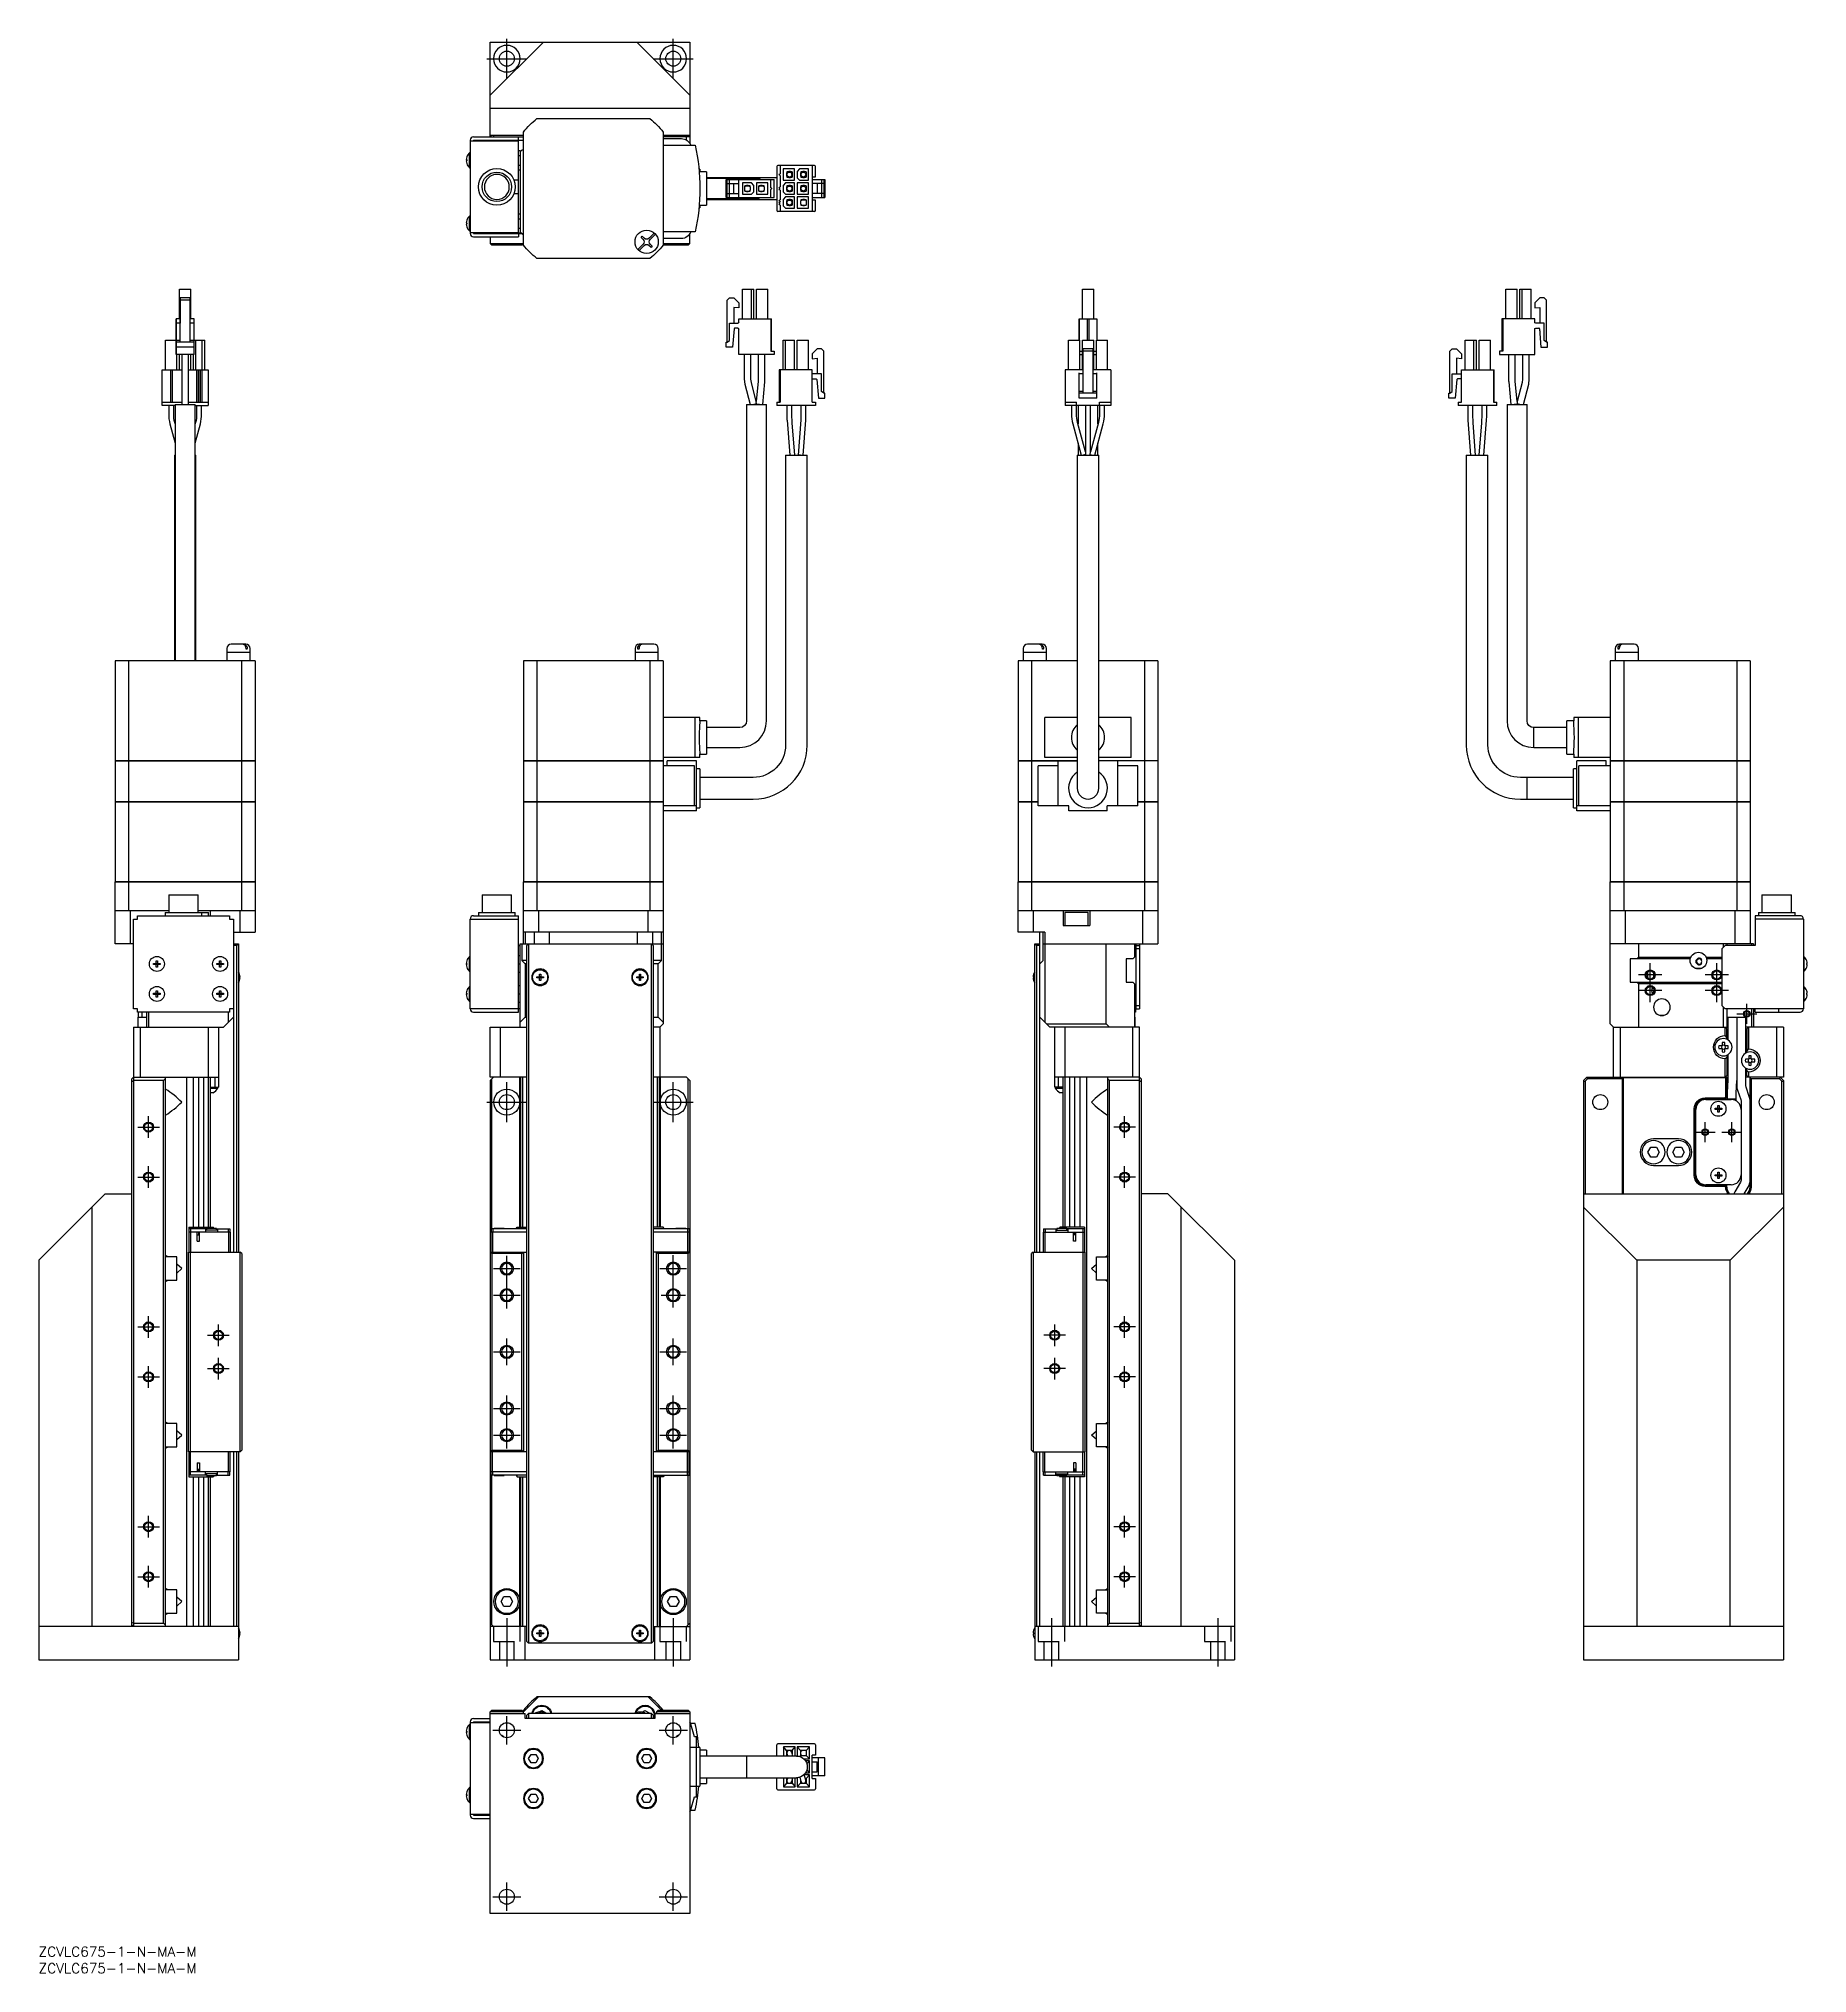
# Model space of a CAD drawing. Extents: x 0 to 531, y -8 to 573.
import ezdxf

# ---------------------------------------------------------------- set-up
doc = ezdxf.new("R2010")
doc.units = 0
doc.header["$LTSCALE"] = 0.5
doc.linetypes.add('CENTER', pattern=[50.8, 31.75, -6.35, 6.35, -6.35])
doc.linetypes.add('DASHED', pattern=[19.05, 12.7, -6.35])
for name, color, linetype in [('MSM_CENTER', 1, 'CENTER'), ('MSM_CONTINUOUS', 7, 'CONTINUOUS'), ('MSM_DASHED', 4, 'DASHED'), ('MSM_NARROW', 5, 'CONTINUOUS'), ('MSM_PART_NUMBER', 7, 'CONTINUOUS')]:
    doc.layers.add(name, color=color, linetype=linetype)
doc.styles.get("Standard").update_dxf_attribs({"font": 'txt.shx', "height": 3, "bigfont": 'bigfont.shx'})

msp = doc.modelspace()

# ---------------------------------------------------------------- texts
at = {"layer": 'MSM_PART_NUMBER'}
for p in [(0, -3), (0, -8)]:
    msp.add_text('ZCVLC675-1-N-MA-M', height=3, dxfattribs=at).set_placement(p)

# ---------------------------------------------------------------- linework, layer by layer
at = {"layer": 'MSM_CENTER'}
for p, q in [((140.63, 560.97), (140.63, 572.97)), ((190.63, 560.97), (190.63, 572.97)), ((134.63, 566.97), (146.63, 566.97)), ((184.63, 566.97), (196.63, 566.97)), ((487.59, 291.81), (480.59, 291.81)), ((484.09, 283.61), (484.09, 295.31)), ((507.59, 291.81), (500.59, 291.81)), ((504.09, 283.61), (504.09, 295.31)), ((487.59, 287.11), (480.59, 287.11)), ((507.59, 287.11), (500.59, 287.11)), ((510.09, 280.11), (516.09, 280.11)), ((513.09, 277.11), (513.09, 283.11)), ((140.63, 247.61), (140.63, 259.61)), ((190.63, 247.61), (190.63, 259.61)), ((134.63, 253.61), (146.63, 253.61)), ((184.63, 253.61), (196.63, 253.61)), ((29.75, 246.11), (36.25, 246.11)), ((33, 242.86), (33, 249.36)), ((329.46, 246.11), (322.96, 246.11)), ((326.21, 242.86), (326.21, 249.36)), ((497.59, 244.61), (503.59, 244.61)), ((500.59, 241.61), (500.59, 247.61)), ((505.59, 244.61), (511.59, 244.61)), ((508.59, 241.61), (508.59, 247.61)), ((33, 227.86), (33, 234.36)), ((326.21, 227.86), (326.21, 234.36)), ((29.75, 231.11), (36.25, 231.11)), ((329.46, 231.11), (322.96, 231.11)), ((136.63, 203.61), (144.63, 203.61)), ((140.63, 191.61), (140.63, 207.61)), ((186.63, 203.61), (194.63, 203.61)), ((190.63, 191.96), (190.63, 207.61)), ((136.63, 195.61), (144.63, 195.61)), ((186.98, 195.61), (194.28, 195.61)), ((29.75, 186.11), (36.25, 186.11)), ((33, 182.86), (33, 189.36)), ((54, 180.36), (54, 186.86)), ((305.21, 180.36), (305.21, 186.86)), ((329.46, 186.11), (322.96, 186.11)), ((326.21, 182.86), (326.21, 189.36)), ((50.75, 183.61), (57.25, 183.61)), ((140.63, 174.61), (140.63, 182.61)), ((190.63, 174.61), (190.63, 182.61)), ((308.46, 183.61), (301.96, 183.61)), ((33, 167.86), (33, 174.36)), ((54, 170.36), (54, 176.86)), ((136.63, 178.61), (144.63, 178.61)), ((186.63, 178.61), (194.63, 178.61)), ((305.21, 170.36), (305.21, 176.86)), ((326.21, 167.86), (326.21, 174.36)), ((29.75, 171.11), (36.25, 171.11)), ((50.75, 173.61), (57.25, 173.61)), ((308.46, 173.61), (301.96, 173.61)), ((329.46, 171.11), (322.96, 171.11)), ((140.63, 149.61), (140.63, 165.61)), ((190.63, 149.61), (190.63, 165.61)), ((136.63, 161.61), (144.63, 161.61)), ((186.63, 161.61), (194.63, 161.61)), ((136.63, 153.61), (144.63, 153.61)), ((186.63, 153.61), (194.63, 153.61)), ((33, 122.86), (33, 129.36)), ((326.21, 122.86), (326.21, 129.36)), ((29.75, 126.11), (36.25, 126.11)), ((329.46, 126.11), (322.96, 126.11)), ((29.75, 111.11), (36.25, 111.11)), ((33, 107.86), (33, 114.36)), ((329.46, 111.11), (322.96, 111.11)), ((326.21, 107.86), (326.21, 114.36)), ((140.63, 98.61), (140.63, 84.11)), ((190.63, 98.61), (190.63, 84.11)), ((304.21, 98.61), (304.21, 84.11)), ((354.21, 98.61), (354.21, 84.11)), ((136.38, 65), (144.88, 65)), ((140.63, 60.75), (140.63, 69.25)), ((186.38, 65), (194.88, 65)), ((190.63, 60.75), (190.63, 69.25)), ((140.63, 10.75), (140.63, 19.25)), ((190.63, 10.75), (190.63, 19.25)), ((136.38, 15), (144.88, 15)), ((186.38, 15), (194.88, 15))]:
    msp.add_line(p, q, dxfattribs=at)
at = {"layer": 'MSM_CONTINUOUS'}
for p, q in [((135.63, 571.97), (195.63, 571.97)), ((135.63, 543.47), (135.63, 571.97)), ((135.63, 555.97), (151.63, 571.97)), ((179.63, 571.97), (195.63, 555.97)), ((195.63, 571.97), (195.63, 541.5)), ((195.63, 551.97), (135.63, 551.97)), ((149.66, 548.97), (183.6, 548.97)), ((129.63, 542.47), (129.63, 514.47)), ((129.63, 542.27), (144.13, 542.27)), ((130.63, 543.47), (145.63, 543.47)), ((130.63, 542.47), (145.63, 542.47)), ((130.63, 542.47), (130.63, 542.27)), ((135.63, 543.97), (145.63, 543.97)), ((135.63, 542.27), (135.63, 542.47)), ((136.63, 542.47), (136.43, 542.27)), ((136.63, 543.47), (136.83, 543.97)), ((144.13, 542.47), (144.13, 543.47)), ((144.13, 514.67), (144.13, 542.27)), ((145.63, 543.67), (145.33, 543.97)), ((145.63, 511), (145.63, 544.94)), ((187.63, 544.94), (187.63, 511)), ((187.63, 543.97), (195.63, 543.97)), ((195.62, 543.47), (187.63, 543.47)), ((187.63, 542.97), (193.05, 542.97)), ((187.63, 540.97), (197.2, 540.97)), ((194.42, 543.97), (194.63, 543.47)), ((194.63, 542.52), (194.63, 543.47)), ((128.44, 536.65), (128.6, 536.65)), ((128.6, 536.29), (128.44, 536.29)), ((128.59, 537.45), (128.6, 537.44)), ((128.6, 535.5), (128.59, 535.49)), ((128.6, 536.65), (128.6, 536.29)), ((129.44, 534.22), (129.44, 538.72)), ((129.63, 538.72), (129.44, 538.72)), ((144.13, 539.36), (144.63, 539.36)), ((144.13, 537.91), (144.63, 537.91)), ((144.13, 535.03), (144.63, 535.03)), ((145.13, 539.47), (144.63, 538.97)), ((144.63, 539.36), (144.63, 514.58)), ((145.63, 539.47), (145.13, 539.47)), ((221.73, 534.57), (221.73, 521.37)), ((233.03, 534.87), (222.03, 534.87)), ((222.73, 534.87), (222.73, 532.42)), ((232.33, 534.87), (232.33, 521.07)), ((233.33, 531.47), (233.33, 534.57)), ((129.44, 534.22), (129.63, 534.22)), ((144.13, 530.47), (142.75, 530.47)), ((144.13, 533.58), (144.63, 533.58)), ((198.63, 533.79), (198.34, 533.79)), ((200.63, 532.97), (198.41, 532.97)), ((198.63, 533.79), (198.63, 532.97)), ((200.63, 532.97), (200.63, 522.97)), ((221.73, 531.22), (200.63, 531.22)), ((215.63, 530.97), (200.63, 530.97)), ((206.53, 525.27), (206.53, 530.67)), ((206.53, 530.67), (220.93, 530.67)), ((206.83, 525.27), (206.83, 530.67)), ((206.83, 529.47), (210.33, 529.47)), ((207.53, 525.27), (207.53, 530.67)), ((208.83, 526.47), (208.83, 529.47)), ((210.33, 525.27), (210.33, 530.67)), ((210.63, 530.97), (210.63, 530.67)), ((211.43, 529.67), (211.43, 526.27)), ((214.08, 529.67), (211.43, 529.67)), ((212.58, 528.77), (212.08, 528.77)), ((212.08, 527.17), (212.08, 528.77)), ((213.45, 528.72), (212.08, 528.72)), ((213.08, 528.87), (212.58, 528.87)), ((212.58, 528.72), (212.58, 528.87)), ((212.63, 531.22), (212.63, 530.97)), ((213.08, 528.72), (213.08, 528.87)), ((213.73, 528.77), (213.08, 528.77)), ((213.83, 528.34), (213.45, 528.72)), ((213.73, 528.44), (213.73, 528.77)), ((214.83, 528.92), (214.08, 529.67)), ((214.83, 527.02), (214.83, 528.92)), ((215.63, 529.67), (215.63, 526.27)), ((219.03, 529.67), (215.63, 529.67)), ((216.78, 528.77), (216.28, 528.77)), ((216.28, 527.17), (216.28, 528.77)), ((217.65, 528.72), (216.28, 528.72)), ((217.28, 528.87), (216.78, 528.87)), ((216.78, 528.72), (216.78, 528.87)), ((217.28, 528.72), (217.28, 528.87)), ((217.93, 528.77), (217.28, 528.77)), ((218.03, 528.34), (217.65, 528.72)), ((217.93, 528.44), (217.93, 528.77)), ((219.03, 526.27), (219.03, 529.67)), ((219.93, 528.22), (219.93, 530.67)), ((220.93, 525.27), (220.93, 530.67)), ((222.73, 531.92), (222.73, 528.49)), ((227.03, 533.87), (223.63, 533.87)), ((223.63, 533.87), (223.63, 530.47)), ((223.63, 530.47), (227.03, 530.47)), ((224.38, 529.67), (223.63, 528.92)), ((223.63, 528.92), (223.63, 527.02)), ((227.03, 529.67), (224.38, 529.67)), ((225, 532.92), (224.63, 532.54)), ((224.63, 532.54), (224.63, 531.79)), ((224.63, 531.79), (225, 531.42)), ((225, 528.72), (224.63, 528.34)), ((224.73, 532.97), (224.73, 532.64)), ((225.38, 532.97), (224.73, 532.97)), ((224.73, 531.69), (224.73, 531.37)), ((224.73, 531.37), (225.38, 531.37)), ((225.38, 528.77), (224.73, 528.77)), ((224.73, 528.77), (224.73, 528.44)), ((224.78, 531.96), (224.92, 531.5)), ((226.38, 532.92), (225, 532.92)), ((225, 531.42), (226.38, 531.42)), ((226.38, 528.72), (225, 528.72)), ((225.38, 533.07), (225.38, 532.92)), ((225.88, 533.07), (225.38, 533.07)), ((225.38, 531.42), (225.38, 531.27)), ((225.38, 531.27), (225.88, 531.27)), ((225.38, 528.87), (225.38, 528.72)), ((225.88, 528.87), (225.38, 528.87)), ((225.88, 533.07), (225.88, 532.92)), ((226.38, 532.97), (225.88, 532.97)), ((225.88, 531.27), (225.88, 531.42)), ((225.88, 531.37), (226.38, 531.37)), ((225.88, 528.87), (225.88, 528.72)), ((226.38, 528.77), (225.88, 528.77)), ((226.38, 531.86), (226.22, 532.38)), ((226.38, 528.72), (226.3, 528.72)), ((226.38, 532.97), (226.38, 531.37)), ((226.38, 528.77), (226.38, 527.17)), ((227.03, 530.47), (227.03, 533.87)), ((227.03, 526.27), (227.03, 529.67)), ((228.58, 533.87), (227.83, 533.12)), ((227.83, 533.12), (227.83, 531.22)), ((227.83, 531.22), (228.58, 530.47)), ((231.23, 529.67), (227.83, 529.67)), ((227.83, 529.67), (227.83, 526.27)), ((231.23, 533.87), (228.58, 533.87)), ((228.58, 530.47), (231.23, 530.47)), ((228.93, 532.64), (228.83, 532.54)), ((228.83, 532.54), (228.83, 531.79)), ((228.98, 532.37), (228.83, 531.83)), ((228.83, 531.79), (228.93, 531.69)), ((229.2, 528.72), (228.83, 528.34)), ((229.58, 532.97), (228.93, 532.97)), ((228.93, 532.97), (228.93, 532.64)), ((229.2, 532.92), (228.93, 532.64)), ((228.93, 531.69), (228.93, 531.37)), ((228.93, 531.69), (229.2, 531.42)), ((228.93, 531.37), (229.58, 531.37)), ((228.93, 528.77), (228.93, 528.44)), ((229.58, 528.77), (228.93, 528.77)), ((230.58, 532.92), (229.2, 532.92)), ((229.2, 531.42), (230.58, 531.42)), ((230.58, 528.72), (229.2, 528.72)), ((229.58, 533.07), (229.58, 532.92)), ((230.08, 533.07), (229.58, 533.07)), ((229.58, 531.42), (229.58, 531.27)), ((229.58, 531.27), (230.08, 531.27)), ((230.08, 528.87), (229.58, 528.87)), ((229.58, 528.87), (229.58, 528.72)), ((230.08, 533.07), (230.08, 532.92)), ((230.58, 532.97), (230.08, 532.97)), ((230.08, 531.27), (230.08, 531.42)), ((230.08, 531.37), (230.58, 531.37)), ((230.08, 528.87), (230.08, 528.72)), ((230.58, 528.77), (230.08, 528.77)), ((230.27, 531.42), (230.42, 531.97)), ((230.58, 532.97), (230.58, 531.37)), ((230.58, 528.77), (230.58, 527.17)), ((231.23, 530.47), (231.23, 533.87)), ((231.23, 526.27), (231.23, 529.67)), ((232.33, 531.47), (233.33, 531.47)), ((232.33, 530.67), (236.13, 530.67)), ((235.83, 529.47), (232.33, 529.47)), ((233.83, 529.47), (233.83, 526.47)), ((235.13, 530.67), (235.13, 525.27)), ((235.83, 530.67), (235.83, 525.27)), ((236.13, 530.67), (236.13, 525.27)), ((142.75, 526.47), (144.13, 526.47)), ((198.41, 522.97), (200.63, 522.97)), ((198.63, 522.97), (198.63, 522.15)), ((200.63, 524.97), (215.63, 524.97)), ((200.63, 524.72), (221.73, 524.72)), ((206.53, 525.27), (220.93, 525.27)), ((206.83, 526.47), (210.33, 526.47)), ((210.63, 525.27), (210.63, 524.97)), ((211.43, 526.27), (214.08, 526.27)), ((212.08, 527.22), (213.45, 527.22)), ((212.08, 527.17), (212.58, 527.17)), ((212.58, 527.22), (212.58, 527.07)), ((212.58, 527.07), (213.08, 527.07)), ((212.63, 524.97), (212.63, 524.72)), ((213.08, 527.07), (213.08, 527.22)), ((213.08, 527.17), (213.73, 527.17)), ((213.45, 527.22), (213.83, 527.59)), ((213.73, 527.17), (213.73, 527.49)), ((213.83, 527.59), (213.83, 528.34)), ((214.08, 526.27), (214.83, 527.02)), ((215.63, 526.27), (219.03, 526.27)), ((216.28, 527.22), (217.65, 527.22)), ((216.28, 527.17), (216.78, 527.17)), ((216.78, 527.22), (216.78, 527.07)), ((216.78, 527.07), (217.28, 527.07)), ((217.28, 527.07), (217.28, 527.22)), ((217.28, 527.17), (217.93, 527.17)), ((217.65, 527.22), (218.03, 527.59)), ((217.93, 527.17), (217.93, 527.49)), ((218.03, 527.59), (218.03, 528.34)), ((219.93, 525.27), (219.93, 527.72)), ((222.73, 527.99), (222.73, 527.94)), ((222.73, 527.44), (222.73, 524.57)), ((222.73, 524.07), (222.73, 524.02)), ((222.73, 523.52), (222.73, 523.47)), ((222.73, 522.97), (222.73, 521.07)), ((223.63, 527.02), (224.38, 526.27)), ((224.38, 525.47), (223.63, 524.72)), ((223.63, 524.72), (223.63, 522.82)), ((224.38, 526.27), (227.03, 526.27)), ((227.03, 525.47), (224.38, 525.47)), ((224.63, 528.34), (224.63, 527.59)), ((224.63, 527.59), (225, 527.22)), ((225, 524.52), (224.63, 524.14)), ((224.63, 524.14), (224.63, 523.39)), ((224.63, 523.39), (225, 523.02)), ((224.73, 527.49), (224.73, 527.17)), ((224.73, 527.17), (225.38, 527.17)), ((225.38, 524.57), (224.73, 524.57)), ((224.73, 524.57), (224.73, 524.24)), ((224.73, 523.29), (224.73, 522.97)), ((224.73, 522.97), (225.38, 522.97)), ((224.78, 523.98), (224.92, 524.43)), ((225, 527.22), (226.38, 527.22)), ((226.38, 524.52), (225, 524.52)), ((225, 523.02), (226.38, 523.02)), ((225.38, 527.22), (225.38, 527.07)), ((225.38, 527.07), (225.88, 527.07)), ((225.88, 524.67), (225.38, 524.67)), ((225.38, 524.67), (225.38, 524.52)), ((225.38, 523.02), (225.38, 522.87)), ((225.88, 527.07), (225.88, 527.22)), ((225.88, 527.17), (226.38, 527.17)), ((225.88, 524.67), (225.88, 524.52)), ((226.38, 524.57), (225.88, 524.57)), ((225.88, 522.87), (225.88, 523.02)), ((225.88, 522.97), (226.38, 522.97)), ((226.38, 524.08), (226.22, 523.56)), ((226.38, 527.22), (226.3, 527.22)), ((226.38, 524.57), (226.38, 522.97)), ((227.03, 522.07), (227.03, 525.47)), ((227.83, 526.27), (231.23, 526.27)), ((227.83, 525.47), (227.83, 522.07)), ((231.23, 525.47), (227.83, 525.47)), ((228.83, 528.34), (228.83, 527.59)), ((228.83, 527.59), (229.2, 527.22)), ((229.2, 524.52), (228.83, 524.14)), ((228.83, 524.14), (228.83, 523.39)), ((228.83, 523.39), (229.2, 523.02)), ((228.93, 527.49), (228.93, 527.17)), ((228.93, 527.17), (229.58, 527.17)), ((228.93, 524.57), (228.93, 524.24)), ((229.58, 524.57), (228.93, 524.57)), ((228.93, 523.29), (228.93, 522.97)), ((228.93, 522.97), (229.58, 522.97)), ((229.2, 527.22), (230.58, 527.22)), ((230.58, 524.52), (229.2, 524.52)), ((229.2, 523.02), (230.58, 523.02)), ((229.58, 527.22), (229.58, 527.07)), ((229.58, 527.07), (230.08, 527.07)), ((229.58, 524.67), (229.58, 524.52)), ((230.08, 524.67), (229.58, 524.67)), ((229.58, 523.02), (229.58, 522.87)), ((230.08, 527.07), (230.08, 527.22)), ((230.08, 527.17), (230.58, 527.17)), ((230.08, 524.67), (230.08, 524.52)), ((230.58, 524.57), (230.08, 524.57)), ((230.08, 522.87), (230.08, 523.02)), ((230.08, 522.97), (230.58, 522.97)), ((230.58, 524.57), (230.58, 522.97)), ((231.23, 522.07), (231.23, 525.47)), ((235.83, 526.47), (232.33, 526.47)), ((232.33, 525.27), (236.13, 525.27)), ((233.33, 524.47), (232.33, 524.47)), ((233.33, 521.37), (233.33, 524.47)), ((128.44, 517.65), (128.6, 517.65)), ((128.6, 517.29), (128.44, 517.29)), ((128.59, 518.45), (128.6, 518.44)), ((128.6, 517.65), (128.6, 517.29)), ((129.44, 515.22), (129.44, 519.72)), ((129.63, 519.72), (129.44, 519.72)), ((144.13, 520.36), (144.63, 520.36)), ((144.13, 518.91), (144.63, 518.91)), ((198.34, 522.15), (198.63, 522.15)), ((233.03, 521.07), (222.03, 521.07)), ((223.63, 522.82), (224.38, 522.07)), ((224.38, 522.07), (227.03, 522.07)), ((225.38, 522.87), (225.88, 522.87)), ((227.83, 522.07), (231.23, 522.07)), ((229.58, 522.87), (230.08, 522.87)), ((128.6, 516.5), (128.59, 516.49)), ((129.44, 515.22), (129.63, 515.22)), ((144.13, 514.67), (129.63, 514.67)), ((130.63, 514.67), (130.63, 514.47)), ((130.63, 514.58), (144.63, 514.58)), ((130.63, 514.47), (145.63, 514.47)), ((130.63, 513.47), (144.13, 513.47)), ((135.63, 514.58), (135.63, 514.47)), ((135.63, 513.47), (135.63, 511.47)), ((135.63, 511.47), (145.63, 511.47)), ((136.13, 510.97), (135.63, 511.47)), ((136.33, 514.47), (136.21, 514.58)), ((136.38, 514.57), (136.36, 514.58)), ((145.03, 514.57), (136.38, 514.57)), ((144.13, 516.03), (144.63, 516.03)), ((144.13, 514.47), (144.13, 513.47)), ((144.63, 514.97), (145.13, 514.47)), ((145.13, 514.47), (145.63, 513.97)), ((145.13, 510.97), (145.63, 511.47)), ((179.98, 509.68), (181.57, 511.26)), ((180.97, 513.28), (181.32, 513.63)), ((181.57, 512.68), (180.97, 513.28)), ((181.32, 513.63), (181.92, 513.03)), ((183.33, 513.03), (184, 513.69)), ((184.35, 513.34), (183.69, 512.68)), ((183.69, 511.26), (184.29, 510.66)), ((184, 513.69), (184.92, 514.61)), ((185.27, 514.26), (184.35, 513.34)), ((197.2, 514.97), (187.63, 514.97)), ((193.05, 512.97), (187.63, 512.97)), ((187.63, 511.47), (195.63, 511.47)), ((195.63, 511.47), (195.13, 510.97)), ((195.63, 511.47), (195.63, 514.44)), ((145.13, 510.97), (136.13, 510.97)), ((183.6, 506.97), (149.66, 506.97)), ((181.92, 510.91), (180.34, 509.32)), ((183.94, 510.31), (183.33, 510.91)), ((184.29, 510.66), (183.94, 510.31)), ((195.13, 510.97), (187.6, 510.97)), ((42.3, 488.81), (42.3, 497.71)), ((42.3, 497.71), (45.7, 497.71)), ((42.3, 488.81), (42.3, 497.71)), ((42.3, 488.81), (42.3, 497.71)), ((42.5, 495.11), (42.5, 493.61)), ((42.5, 494.41), (42.5, 495.11)), ((45.5, 495.11), (42.5, 495.11)), ((42.5, 481.81), (42.5, 494.41)), ((45.5, 494.41), (42.5, 494.41)), ((45.5, 494.41), (45.5, 495.11)), ((45.5, 481.81), (45.5, 494.41)), ((45.7, 488.81), (45.7, 497.71)), ((206.83, 494.41), (207.53, 495.11)), ((206.83, 494.41), (207.53, 495.11)), ((206.83, 481.81), (206.83, 494.41)), ((206.83, 481.81), (206.83, 494.41)), ((207.53, 495.11), (208.83, 495.11)), ((208.83, 495.11), (210.33, 493.61)), ((211.43, 488.81), (211.43, 497.71)), ((211.43, 497.71), (214.83, 497.71)), ((211.43, 488.81), (211.43, 497.71)), ((214.08, 488.81), (214.08, 497.71)), ((214.83, 488.81), (214.83, 497.71)), ((215.63, 488.81), (215.63, 497.71)), ((215.63, 488.81), (215.63, 497.71)), ((215.63, 497.71), (219.03, 497.71)), ((219.03, 488.81), (219.03, 497.71)), ((313.51, 488.81), (313.51, 497.71)), ((313.51, 497.71), (316.91, 497.71)), ((313.51, 488.81), (313.51, 497.71)), ((313.51, 488.81), (313.51, 497.71)), ((316.91, 488.81), (316.91, 497.71)), ((440.69, 488.81), (440.69, 497.71)), ((440.69, 497.71), (444.09, 497.71)), ((440.69, 488.81), (440.69, 497.71)), ((444.09, 488.81), (444.09, 497.71)), ((444.89, 488.81), (444.89, 497.71)), ((444.89, 497.71), (448.29, 497.71)), ((444.89, 488.81), (444.89, 497.71)), ((445.64, 488.81), (445.64, 497.71)), ((448.29, 488.81), (448.29, 497.71)), ((450.89, 495.11), (449.39, 493.61)), ((450.89, 495.11), (449.39, 493.61)), ((452.19, 495.11), (450.89, 495.11)), ((452.89, 494.41), (452.19, 495.11)), ((452.89, 481.81), (452.89, 494.41)), ((42.5, 488.81), (41.3, 488.81)), ((41.3, 487.86), (41.3, 488.81)), ((41.3, 488.81), (41.3, 479.11)), ((41.3, 488.81), (41.3, 488.81)), ((42.5, 493.61), (42.5, 492.11)), ((42.5, 492.24), (42.5, 487.56)), ((42.5, 492.11), (42.5, 492.24)), ((46.7, 488.81), (45.5, 488.81)), ((46.7, 487.86), (46.7, 488.81)), ((210.33, 492.11), (208.83, 492.24)), ((210.33, 492.11), (208.83, 492.24)), ((208.83, 492.24), (208.83, 487.56)), ((210.33, 493.61), (210.33, 492.11)), ((210.33, 487.86), (210.33, 488.81)), ((210.33, 488.81), (220.18, 488.81)), ((210.33, 487.86), (210.33, 488.81)), ((219.93, 488.81), (219.93, 479.11)), ((220.18, 479.11), (220.18, 488.81)), ((312.51, 488.81), (312.51, 482.46)), ((312.51, 487.86), (312.51, 488.81)), ((312.51, 488.81), (312.51, 488.81)), ((312.51, 488.81), (317.91, 488.81)), ((314.96, 488.81), (314.96, 482.46)), ((315.46, 488.81), (315.46, 482.46)), ((317.91, 488.81), (317.91, 482.46)), ((439.54, 488.81), (439.54, 479.11)), ((439.79, 488.81), (439.54, 488.81)), ((439.79, 488.81), (439.79, 479.11)), ((449.39, 488.81), (439.79, 488.81)), ((439.79, 488.81), (439.79, 479.11)), ((449.39, 493.61), (449.39, 492.11)), ((449.39, 493.61), (449.39, 492.11)), ((449.39, 492.11), (450.89, 492.24)), ((449.39, 487.86), (449.39, 488.81)), ((450.89, 492.24), (450.89, 487.56)), ((450.89, 492.24), (450.89, 487.56)), ((38.1, 482.46), (41.3, 482.46)), ((38.1, 473.56), (38.1, 482.46)), ((41.3, 487.56), (41.3, 487.86)), ((41.3, 482.31), (41.3, 487.56)), ((42.5, 487.56), (41.3, 487.56)), ((41.3, 486.06), (41.3, 485.88)), ((41.3, 485.76), (41.3, 486.06)), ((41.3, 485.88), (41.3, 480.31)), ((41.3, 478.11), (41.3, 485.76)), ((41.3, 481.81), (41.3, 482.31)), ((42.5, 482.31), (41.3, 482.31)), ((42.5, 487.86), (42.5, 487.56)), ((42.5, 482.31), (42.5, 487.56)), ((42.5, 481.81), (42.5, 482.31)), ((46.7, 487.56), (45.5, 487.56)), ((46.7, 482.31), (45.5, 482.31)), ((46.7, 487.56), (46.7, 487.86)), ((46.7, 482.31), (46.7, 487.56)), ((46.7, 482.46), (49.9, 482.46)), ((46.7, 481.81), (46.7, 482.31)), ((47.25, 473.56), (47.25, 482.46)), ((49.15, 473.56), (49.15, 482.46)), ((49.9, 473.56), (49.9, 482.46)), ((206.83, 481.81), (207.53, 482.31)), ((206.83, 481.81), (207.53, 482.31)), ((207.53, 482.31), (207.53, 487.56)), ((207.53, 482.31), (207.53, 487.56)), ((207.53, 487.56), (210.03, 487.56)), ((208.93, 485.88), (208.44, 480.31)), ((210.03, 486.06), (209.13, 486.06)), ((210.33, 487.86), (210.33, 487.86)), ((210.33, 485.77), (210.33, 485.76)), ((210.33, 478.11), (210.33, 485.76)), ((210.33, 478.11), (210.33, 485.76)), ((223.63, 473.56), (223.63, 482.46)), ((223.63, 482.46), (227.03, 482.46)), ((224.38, 473.56), (224.38, 482.46)), ((227.03, 473.56), (227.03, 482.46)), ((227.83, 482.46), (231.23, 482.46)), ((227.83, 473.56), (227.83, 482.46)), ((231.23, 473.56), (231.23, 482.46)), ((309.31, 482.46), (312.71, 482.46)), ((309.31, 473.56), (309.31, 482.46)), ((312.51, 487.56), (312.51, 487.86)), ((312.51, 482.46), (312.51, 487.56)), ((312.51, 485.76), (312.51, 486.06)), ((312.51, 486.06), (312.51, 485.88)), ((312.51, 485.88), (312.51, 482.46)), ((312.51, 482.46), (312.51, 485.76)), ((312.71, 473.56), (312.71, 482.46)), ((313.51, 482.46), (316.91, 482.46)), ((313.51, 473.56), (313.51, 482.46)), ((316.91, 473.56), (316.91, 482.46)), ((317.71, 482.46), (321.11, 482.46)), ((317.71, 473.56), (317.71, 482.46)), ((321.11, 473.56), (321.11, 482.46)), ((428.49, 473.56), (428.49, 482.46)), ((428.49, 482.46), (431.89, 482.46)), ((431.14, 473.56), (431.14, 482.46)), ((431.89, 473.56), (431.89, 482.46)), ((432.69, 473.56), (432.69, 482.46)), ((432.69, 482.46), (436.09, 482.46)), ((436.09, 473.56), (436.09, 482.46)), ((449.39, 478.11), (449.39, 485.76)), ((452.19, 487.56), (449.69, 487.56)), ((449.69, 486.06), (450.59, 486.06)), ((450.79, 485.88), (451.28, 480.31)), ((450.79, 485.88), (450.89, 484.73)), ((450.79, 485.88), (451.28, 480.31)), ((450.79, 485.88), (450.89, 484.73)), ((450.89, 484.73), (450.89, 484.73)), ((452.19, 482.31), (452.19, 487.56)), ((452.89, 481.81), (452.19, 482.31)), ((41.3, 480.31), (41.3, 481.81)), ((46.7, 481.81), (41.3, 481.81)), ((46.7, 480.31), (41.3, 480.31)), ((41.3, 479.11), (41.3, 478.11)), ((41.3, 478.11), (41.3, 478.11)), ((46.7, 478.11), (41.3, 478.11)), ((41.5, 473.56), (41.5, 478.11)), ((42.3, 473.56), (42.3, 478.11)), ((43, 478.11), (43, 470.75)), ((43, 478.11), (43, 470.21)), ((45, 470.75), (45, 478.11)), ((45.7, 473.56), (45.7, 478.11)), ((46.5, 473.56), (46.5, 478.11)), ((46.7, 480.31), (46.7, 481.81)), ((46.7, 478.11), (46.7, 480.31)), ((206.53, 480.31), (206.53, 481.81)), ((206.53, 481.81), (206.83, 481.81)), ((206.53, 480.31), (206.53, 481.81)), ((208.44, 480.31), (206.53, 480.31)), ((220.93, 478.11), (210.33, 478.11)), ((211.95, 478.11), (211.95, 470.75)), ((213.95, 470.75), (213.95, 478.11)), ((216.15, 478.11), (216.15, 470.21)), ((218.15, 470.21), (218.15, 478.11)), ((219.93, 479.11), (220.93, 479.11)), ((220.93, 479.11), (220.93, 478.11)), ((233.83, 479.86), (232.33, 478.36)), ((232.33, 478.36), (232.33, 476.86)), ((232.33, 476.86), (233.83, 476.99)), ((235.13, 479.86), (233.83, 479.86)), ((233.83, 476.99), (233.83, 472.31)), ((235.83, 479.16), (235.13, 479.86)), ((235.83, 466.56), (235.83, 479.16)), ((312.71, 479.11), (313.51, 479.11)), ((312.71, 478.11), (313.51, 478.11)), ((316.71, 479.86), (313.71, 479.86)), ((313.71, 466.56), (313.71, 479.86)), ((316.71, 479.16), (313.71, 479.16)), ((316.71, 466.56), (316.71, 479.86)), ((316.91, 479.11), (317.71, 479.11)), ((316.91, 478.11), (317.71, 478.11)), ((423.89, 479.16), (424.59, 479.86)), ((423.89, 466.56), (423.89, 479.16)), ((424.59, 479.86), (425.89, 479.86)), ((425.89, 479.86), (427.39, 478.36)), ((427.39, 476.86), (425.89, 476.99)), ((425.89, 476.99), (425.89, 472.31)), ((427.39, 478.36), (427.39, 476.86)), ((438.79, 479.11), (438.79, 478.11)), ((439.79, 479.11), (438.79, 479.11)), ((438.79, 479.11), (438.79, 478.11)), ((438.79, 478.11), (449.39, 478.11)), ((441.57, 478.11), (441.57, 470.21)), ((443.57, 470.21), (443.57, 478.11)), ((445.77, 478.11), (445.77, 470.75)), ((447.77, 470.75), (447.77, 478.11)), ((451.28, 480.31), (453.19, 480.31)), ((453.19, 481.81), (452.89, 481.81)), ((453.19, 480.31), (453.19, 481.81)), ((37.1, 462.86), (37.1, 473.56)), ((37.1, 473.56), (43, 473.56)), ((39.55, 473.56), (39.55, 463.86)), ((40.05, 473.56), (40.05, 463.86)), ((43, 470.75), (43, 469.49)), ((45, 473.56), (50.9, 473.56)), ((45, 469.49), (45, 470.75)), ((47.4, 473.56), (47.4, 463.86)), ((47.9, 473.56), (47.9, 463.86)), ((47.95, 473.56), (47.95, 463.86)), ((48.45, 473.56), (48.45, 463.86)), ((48.5, 473.56), (48.5, 463.86)), ((49, 473.56), (49, 463.86)), ((50.9, 473.56), (50.9, 462.86)), ((211.95, 470.75), (212.15, 469.24)), ((214.08, 469.74), (213.95, 470.75)), ((222.48, 473.56), (222.48, 463.86)), ((232.33, 473.56), (222.48, 473.56)), ((222.73, 473.56), (222.73, 463.86)), ((232.33, 463.86), (232.33, 473.56)), ((235.13, 472.31), (232.63, 472.31)), ((232.63, 470.81), (233.53, 470.81)), ((233.73, 470.63), (234.21, 465.06)), ((235.13, 467.06), (235.13, 472.31)), ((313.71, 473.56), (308.31, 473.56)), ((308.31, 473.56), (308.31, 462.86)), ((312.51, 465.06), (312.51, 472.61)), ((313.71, 472.31), (312.51, 472.31)), ((322.11, 473.56), (316.71, 473.56)), ((317.91, 472.31), (316.71, 472.31)), ((317.91, 465.06), (317.91, 472.61)), ((322.11, 473.56), (322.11, 462.86)), ((424.59, 467.06), (424.59, 472.31)), ((424.59, 472.31), (427.09, 472.31)), ((426, 470.63), (425.51, 465.06)), ((427.09, 470.81), (426.19, 470.81)), ((427.39, 463.86), (427.39, 473.56)), ((427.39, 473.56), (437.24, 473.56)), ((436.99, 473.56), (436.99, 463.86)), ((437.24, 463.86), (437.24, 473.56)), ((445.77, 470.75), (445.64, 469.74)), ((447.58, 469.24), (447.77, 470.75)), ((43, 470.21), (43, 470.01)), ((43, 470.01), (43, 463.11)), ((43, 469.49), (43, 463.11)), ((45, 463.11), (45, 469.49)), ((212.15, 469.24), (213.74, 463.11)), ((215.56, 464.06), (214.08, 469.74)), ((216.15, 470.11), (215.56, 464.06)), ((216.15, 470.21), (216.15, 470.11)), ((217.48, 463.11), (218.14, 469.92)), ((218.14, 469.92), (218.15, 470.21)), ((234.21, 465.06), (236.13, 465.06)), ((235.83, 466.56), (235.13, 467.06)), ((236.13, 466.56), (235.83, 466.56)), ((236.13, 465.06), (236.13, 466.56)), ((313.71, 467.06), (312.51, 467.06)), ((317.91, 466.56), (312.51, 466.56)), ((317.91, 465.06), (312.51, 465.06)), ((317.91, 467.06), (316.71, 467.06)), ((423.59, 465.06), (423.59, 466.56)), ((423.59, 466.56), (423.89, 466.56)), ((425.51, 465.06), (423.59, 465.06)), ((423.89, 466.56), (424.59, 467.06)), ((441.57, 470.21), (441.58, 469.92)), ((441.58, 469.92), (442.24, 463.11)), ((443.57, 470.11), (443.57, 470.21)), ((444.16, 464.06), (443.57, 470.11)), ((445.64, 469.74), (444.16, 464.06)), ((445.98, 463.11), (447.58, 469.24)), ((37.1, 463.86), (43, 463.86)), ((41, 462.86), (37.1, 462.86)), ((39.05, 462.86), (39.05, 460.23)), ((40.55, 460.23), (40.55, 462.86)), ((41, 463.11), (41, 386.11)), ((41, 463.11), (47, 463.11)), ((45, 463.86), (50.9, 463.86)), ((47, 386.11), (47, 463.11)), ((47, 462.86), (50.9, 462.86)), ((47.45, 462.86), (47.45, 460.23)), ((48.95, 460.23), (48.95, 462.86)), ((212.63, 463.11), (212.63, 368.11)), ((212.63, 463.11), (218.63, 463.11)), ((215.62, 463.33), (214.78, 463.11)), ((215.49, 463.3), (215.48, 463.21)), ((216.48, 463.11), (215.48, 463.21)), ((215.62, 463.33), (215.56, 464.06)), ((218.63, 368.11), (218.63, 463.11)), ((221.73, 463.86), (222.73, 463.86)), ((221.73, 463.86), (221.73, 462.86)), ((233.33, 462.86), (221.73, 462.86)), ((224.75, 462.86), (224.75, 459.26)), ((226.25, 460.23), (226.25, 462.86)), ((226.35, 457.6), (226.25, 460.23)), ((228.95, 462.86), (228.95, 459.24)), ((230.45, 459.24), (230.45, 462.86)), ((232.33, 463.86), (233.33, 463.86)), ((233.33, 463.86), (233.33, 462.86)), ((308.31, 463.86), (311.71, 463.86)), ((322.11, 462.86), (308.31, 462.86)), ((310.26, 462.86), (310.26, 460.23)), ((311.71, 462.86), (311.71, 463.86)), ((311.76, 460.23), (311.76, 462.86)), ((312.21, 462.86), (312.21, 457.28)), ((314.46, 462.86), (314.46, 447.86)), ((315.96, 448.89), (315.96, 462.86)), ((318.21, 457.28), (318.21, 462.86)), ((318.66, 462.86), (318.66, 460.23)), ((318.71, 463.86), (322.11, 463.86)), ((318.71, 462.86), (318.71, 463.86)), ((320.16, 460.23), (320.16, 462.86)), ((426.39, 463.86), (427.39, 463.86)), ((426.39, 463.86), (426.39, 462.86)), ((437.99, 462.86), (426.39, 462.86)), ((429.27, 462.86), (429.27, 459.24)), ((430.77, 460.23), (430.77, 462.86)), ((430.87, 457.6), (430.77, 460.23)), ((433.47, 460.23), (433.37, 457.6)), ((433.47, 462.86), (433.47, 460.23)), ((434.97, 459.26), (434.97, 462.86)), ((436.99, 463.86), (437.99, 463.86)), ((437.99, 462.86), (437.99, 463.86)), ((441.09, 463.11), (441.09, 368.11)), ((441.09, 463.11), (447.09, 463.11)), ((444.24, 463.21), (443.24, 463.11)), ((444.16, 464.06), (444.1, 463.33)), ((444.23, 463.3), (444.1, 463.33)), ((444.94, 463.11), (444.1, 463.33)), ((444.1, 463.33), (444.23, 463.3)), ((444.24, 463.21), (444.23, 463.3)), ((444.23, 463.3), (444.94, 463.11)), ((447.09, 368.11), (447.09, 463.11)), ((39.43, 457.35), (41, 451.49)), ((41, 457.28), (40.88, 457.74)), ((47.12, 457.73), (47, 457.28)), ((47, 451.49), (48.57, 457.34)), ((224.79, 458.41), (225.62, 447.86)), ((227.12, 447.92), (226.35, 457.6)), ((228.93, 458.54), (228.13, 447.92)), ((229.63, 447.86), (230.42, 458.43)), ((310.64, 457.34), (313.18, 447.86)), ((314.46, 448.89), (312.09, 457.73)), ((318.33, 457.74), (315.96, 448.89)), ((317.24, 447.86), (319.78, 457.35)), ((429.3, 458.43), (430.09, 447.86)), ((431.59, 447.92), (430.87, 457.6)), ((433.37, 457.6), (432.6, 447.92)), ((434.1, 447.86), (434.94, 458.41)), ((40.75, 447.86), (41, 447.86)), ((40.75, 447.86), (40.75, 386.11)), ((47, 447.86), (47.25, 447.86)), ((47.25, 386.11), (47.25, 447.86)), ((224.38, 447.86), (224.38, 360.86)), ((224.38, 447.86), (230.88, 447.86)), ((227.12, 447.89), (227.1, 447.86)), ((227.12, 447.92), (227.12, 447.89)), ((228.13, 447.92), (228.15, 447.86)), ((228.88, 447.86), (228.13, 447.92)), ((230.88, 360.86), (230.88, 447.86)), ((311.96, 447.86), (318.46, 447.86)), ((311.96, 447.86), (311.96, 347.86)), ((312.21, 451.49), (312.21, 447.86)), ((313.9, 447.9), (313.75, 447.86)), ((314.05, 447.94), (313.9, 447.9)), ((314.2, 447.98), (314.05, 447.94)), ((314.17, 447.86), (314.33, 447.91)), ((314.34, 448.01), (314.2, 447.98)), ((314.33, 447.91), (314.46, 447.95)), ((314.46, 448.04), (314.34, 448.01)), ((315.85, 447.99), (315.96, 448.89)), ((315.93, 447.97), (315.85, 447.99)), ((316.02, 447.93), (315.93, 447.97)), ((315.96, 447.86), (315.96, 447.95)), ((316.14, 447.9), (316.02, 447.93)), ((316.26, 447.86), (316.14, 447.9)), ((318.21, 447.86), (318.21, 451.49)), ((318.46, 347.86), (318.46, 447.86)), ((428.84, 447.86), (428.84, 360.86)), ((428.84, 447.86), (435.34, 447.86)), ((431.59, 447.92), (431.57, 447.86)), ((432.6, 447.89), (432.6, 447.92)), ((432.63, 447.86), (432.6, 447.89)), ((435.34, 360.86), (435.34, 447.86)), ((56.5, 389.81), (56.5, 388.66)), ((62.2, 391.11), (57.8, 391.11)), ((61.44, 391.11), (61.37, 391.11)), ((61.55, 391.09), (61.44, 391.11)), ((61.66, 391.04), (61.55, 391.09)), ((61.77, 390.98), (61.66, 391.04)), ((61.87, 390.91), (61.77, 390.98)), ((61.96, 390.81), (61.87, 390.91)), ((62.05, 390.69), (61.96, 390.81)), ((62.12, 390.57), (62.05, 390.69)), ((62.29, 389.61), (62.29, 389.81)), ((62.65, 389.61), (62.29, 389.61)), ((62.65, 389.61), (62.65, 389.81)), ((63.5, 388.66), (63.5, 389.81)), ((179.13, 389.81), (179.13, 388.66)), ((179.98, 389.61), (179.98, 389.81)), ((180.34, 389.61), (179.98, 389.61)), ((180.34, 389.61), (180.34, 389.81)), ((184.83, 391.11), (180.43, 391.11)), ((180.64, 390.77), (180.55, 390.65)), ((180.73, 390.88), (180.64, 390.77)), ((180.83, 390.96), (180.73, 390.88)), ((180.93, 391.02), (180.83, 390.96)), ((181.04, 391.07), (180.93, 391.02)), ((181.15, 391.1), (181.04, 391.07)), ((181.26, 391.11), (181.15, 391.1)), ((186.13, 388.66), (186.13, 389.81)), ((295.71, 389.81), (295.71, 388.66)), ((301.41, 391.11), (297.01, 391.11)), ((300.65, 391.11), (300.58, 391.11)), ((300.76, 391.09), (300.65, 391.11)), ((300.87, 391.04), (300.76, 391.09)), ((300.98, 390.98), (300.87, 391.04)), ((301.08, 390.91), (300.98, 390.98)), ((301.17, 390.81), (301.08, 390.91)), ((301.26, 390.69), (301.17, 390.81)), ((301.33, 390.57), (301.26, 390.69)), ((301.5, 389.61), (301.5, 389.81)), ((301.86, 389.61), (301.5, 389.61)), ((301.86, 389.61), (301.86, 389.81)), ((302.71, 388.66), (302.71, 389.81)), ((473.59, 389.81), (473.59, 388.66)), ((474.45, 389.61), (474.45, 389.81)), ((474.8, 389.61), (474.45, 389.61)), ((474.8, 389.61), (474.8, 389.81)), ((479.29, 391.11), (474.89, 391.11)), ((475.1, 390.77), (475.02, 390.65)), ((475.2, 390.88), (475.1, 390.77)), ((475.29, 390.96), (475.2, 390.88)), ((475.39, 391.02), (475.29, 390.96)), ((475.51, 391.07), (475.39, 391.02)), ((475.62, 391.1), (475.51, 391.07)), ((475.73, 391.11), (475.62, 391.1)), ((480.59, 388.66), (480.59, 389.81)), ((65, 386.11), (23, 386.11)), ((23, 386.11), (23, 356.16)), ((27.03, 386.11), (27.03, 356.16)), ((63.5, 388.66), (56.5, 388.66)), ((56.5, 388.61), (56.5, 386.11)), ((63.5, 388.61), (56.5, 388.61)), ((56.55, 388.66), (56.55, 388.61)), ((60.97, 386.11), (60.97, 356.16)), ((63.45, 388.61), (63.45, 388.66)), ((63.5, 386.11), (63.5, 388.61)), ((65, 386.11), (65, 356.16)), ((187.63, 386.11), (145.63, 386.11)), ((145.63, 386.11), (145.63, 356.16)), ((149.66, 386.11), (149.66, 356.16)), ((186.13, 388.66), (179.13, 388.66)), ((179.13, 388.61), (179.13, 386.11)), ((186.13, 388.61), (179.13, 388.61)), ((179.18, 388.66), (179.18, 388.61)), ((183.6, 386.11), (183.6, 356.16)), ((186.08, 388.61), (186.08, 388.66)), ((186.13, 386.11), (186.13, 388.61)), ((187.63, 386.11), (187.63, 356.16)), ((294.21, 386.11), (294.21, 356.16)), ((311.96, 386.11), (294.21, 386.11)), ((302.71, 388.66), (295.71, 388.66)), ((302.71, 388.61), (295.71, 388.61)), ((295.71, 388.61), (295.71, 386.11)), ((295.76, 388.66), (295.76, 388.61)), ((298.24, 386.11), (298.24, 356.16)), ((302.66, 388.61), (302.66, 388.66)), ((302.71, 386.11), (302.71, 388.61)), ((336.21, 386.11), (318.46, 386.11)), ((332.18, 386.11), (332.18, 356.16)), ((336.21, 386.11), (336.21, 356.16)), ((472.09, 386.11), (472.09, 356.16)), ((514.09, 386.11), (472.09, 386.11)), ((480.59, 388.66), (473.59, 388.66)), ((473.59, 388.61), (473.59, 386.11)), ((480.59, 388.61), (473.59, 388.61)), ((473.64, 388.66), (473.64, 388.61)), ((476.12, 386.11), (476.12, 356.16)), ((480.54, 388.61), (480.54, 388.66)), ((480.59, 386.11), (480.59, 388.61)), ((510.07, 386.11), (510.07, 356.16)), ((514.09, 386.11), (514.09, 356.16)), ((198.62, 369.11), (187.63, 369.11)), ((197.2, 357.11), (197.2, 369.11)), ((198.62, 368.11), (198.62, 369.11)), ((200.63, 368.11), (198.62, 368.11)), ((200.63, 368.11), (200.63, 358.11)), ((210.63, 366.11), (200.63, 366.11)), ((311.96, 369.11), (302.21, 369.11)), ((302.21, 357.11), (302.21, 369.11)), ((328.21, 369.11), (318.46, 369.11)), ((328.21, 357.11), (328.21, 369.11)), ((459.09, 366.11), (449.09, 366.11)), ((449.09, 360.11), (449.09, 366.11)), ((461.1, 368.11), (459.09, 368.11)), ((459.09, 358.11), (459.09, 368.11)), ((461.1, 369.11), (461.1, 368.11)), ((472.09, 369.11), (461.1, 369.11)), ((462.52, 357.11), (462.52, 369.11)), ((23, 356.16), (65, 356.16)), ((23, 356.11), (23, 343.86)), ((23, 356.11), (65, 356.11)), ((23.05, 356.16), (23.05, 356.11)), ((27.03, 356.11), (27.03, 343.86)), ((27.29, 356.16), (27.29, 356.11)), ((60.71, 356.16), (60.71, 356.11)), ((60.97, 356.11), (60.97, 343.86)), ((64.95, 356.16), (64.95, 356.11)), ((65, 356.11), (65, 343.86)), ((145.63, 356.16), (187.63, 356.16)), ((145.63, 356.11), (145.63, 343.86)), ((145.63, 356.11), (187.63, 356.11)), ((145.68, 356.16), (145.68, 356.11)), ((149.66, 356.11), (149.66, 343.86)), ((149.91, 356.16), (149.91, 356.11)), ((183.34, 356.16), (183.34, 356.11)), ((183.6, 356.11), (183.6, 343.86)), ((187.58, 356.16), (187.58, 356.11)), ((198.62, 357.11), (187.63, 357.11)), ((187.63, 356.11), (187.63, 319.86)), ((197.03, 354.61), (187.63, 354.61)), ((197.63, 356.11), (188.83, 356.11)), ((188.83, 354.61), (188.83, 356.11)), ((197.03, 342.61), (197.03, 354.61)), ((197.63, 341.11), (197.63, 356.11)), ((198.62, 357.11), (198.62, 358.11)), ((198.62, 358.11), (200.63, 358.11)), ((200.63, 360.11), (210.63, 360.11)), ((294.21, 356.16), (311.96, 356.16)), ((294.21, 356.11), (294.21, 343.86)), ((294.21, 356.11), (311.96, 356.11)), ((294.26, 356.16), (294.26, 356.11)), ((298.24, 356.11), (298.24, 343.86)), ((298.5, 356.16), (298.5, 356.11)), ((300.21, 342.61), (300.21, 354.61)), ((306.21, 354.61), (300.21, 354.61)), ((311.96, 357.11), (302.21, 357.11)), ((306.21, 342.61), (306.21, 356.11)), ((328.21, 357.11), (318.46, 357.11)), ((318.46, 356.16), (336.21, 356.16)), ((336.21, 356.11), (318.46, 356.11)), ((324.21, 342.61), (324.21, 356.11)), ((330.21, 354.61), (324.21, 354.61)), ((330.21, 342.61), (330.21, 354.61)), ((331.92, 356.16), (331.92, 356.11)), ((332.18, 356.11), (332.18, 343.86)), ((336.16, 356.16), (336.16, 356.11)), ((336.21, 356.11), (336.21, 343.86)), ((449.09, 360.11), (459.09, 360.11)), ((459.09, 358.11), (461.1, 358.11)), ((461.1, 358.11), (461.1, 357.11)), ((472.09, 357.11), (461.1, 357.11)), ((470.89, 356.11), (462.09, 356.11)), ((462.09, 341.11), (462.09, 356.11)), ((462.69, 342.61), (462.69, 354.61)), ((472.09, 354.61), (462.69, 354.61)), ((470.89, 354.61), (470.89, 356.11)), ((472.09, 356.16), (514.09, 356.16)), ((472.09, 356.11), (514.09, 356.11)), ((472.09, 356.11), (472.09, 319.86)), ((472.14, 356.16), (472.14, 356.11)), ((476.12, 356.11), (476.12, 343.86)), ((476.38, 356.16), (476.38, 356.11)), ((509.81, 356.16), (509.81, 356.11)), ((510.07, 356.11), (510.07, 343.86)), ((514.04, 356.16), (514.04, 356.11)), ((514.09, 356.11), (514.09, 343.86)), ((198.63, 353.68), (197.63, 353.68)), ((198.63, 353.68), (198.63, 342.04)), ((214.63, 351.11), (198.63, 351.11)), ((461.09, 351.11), (445.09, 351.11)), ((447.09, 344.61), (447.09, 351.11)), ((462.09, 353.68), (461.09, 353.68)), ((461.09, 342.04), (461.09, 353.68)), ((23, 343.86), (65, 343.86)), ((23, 343.81), (23, 319.86)), ((23, 343.81), (65, 343.81)), ((23.05, 343.86), (23.05, 343.81)), ((27.03, 343.81), (27.03, 319.86)), ((27.29, 343.86), (27.29, 343.81)), ((60.71, 343.86), (60.71, 343.81)), ((60.97, 343.81), (60.97, 319.86)), ((64.95, 343.86), (64.95, 343.81)), ((65, 343.81), (65, 319.86)), ((145.63, 343.86), (187.63, 343.86)), ((145.63, 343.81), (145.63, 319.86)), ((145.63, 343.81), (187.63, 343.81)), ((145.68, 343.86), (145.68, 343.81)), ((149.66, 343.81), (149.66, 319.86)), ((149.91, 343.86), (149.91, 343.81)), ((183.34, 343.86), (183.34, 343.81)), ((183.6, 343.81), (183.6, 319.86)), ((187.58, 343.86), (187.58, 343.81)), ((198.63, 344.61), (214.63, 344.61)), ((294.21, 343.86), (300.21, 343.86)), ((294.21, 343.81), (294.21, 319.86)), ((294.21, 343.81), (300.21, 343.81)), ((294.26, 343.86), (294.26, 343.81)), ((298.24, 343.81), (298.24, 319.86)), ((298.5, 343.86), (298.5, 343.81)), ((330.21, 343.86), (336.21, 343.86)), ((330.21, 343.81), (336.21, 343.81)), ((331.92, 343.86), (331.92, 343.81)), ((332.18, 343.81), (332.18, 319.86)), ((336.16, 343.86), (336.16, 343.81)), ((336.21, 343.81), (336.21, 319.86)), ((445.09, 344.61), (461.09, 344.61)), ((472.09, 343.86), (514.09, 343.86)), ((472.09, 343.81), (514.09, 343.81)), ((472.14, 343.86), (472.14, 343.81)), ((476.12, 343.81), (476.12, 319.86)), ((476.38, 343.86), (476.38, 343.81)), ((509.81, 343.86), (509.81, 343.81)), ((510.07, 343.81), (510.07, 319.86)), ((514.04, 343.86), (514.04, 343.81)), ((514.09, 343.81), (514.09, 319.86)), ((197.63, 342.61), (187.63, 342.61)), ((197.63, 341.11), (187.63, 341.11)), ((197.63, 342.04), (198.63, 342.04)), ((309.43, 342.61), (300.21, 342.61)), ((309.43, 341.11), (309.43, 342.61)), ((320.99, 341.11), (309.43, 341.11)), ((330.21, 342.61), (320.99, 342.61)), ((320.99, 341.11), (320.99, 342.61)), ((461.09, 342.04), (462.09, 342.04)), ((472.09, 342.61), (462.09, 342.61)), ((472.09, 341.11), (462.09, 341.11)), ((23, 319.86), (65, 319.86)), ((23, 319.81), (65, 319.81)), ((23, 301.11), (23, 319.81)), ((23.05, 319.86), (23.05, 319.81)), ((27.03, 319.81), (27.03, 311.11)), ((27.29, 319.86), (27.29, 319.81)), ((60.71, 319.86), (60.71, 319.81)), ((60.97, 319.81), (60.97, 311.11)), ((64.95, 319.86), (64.95, 319.81)), ((65, 319.81), (65, 304.61)), ((145.63, 319.86), (187.63, 319.86)), ((145.63, 301.11), (145.63, 319.81)), ((145.63, 319.81), (187.63, 319.81)), ((145.68, 319.86), (145.68, 319.81)), ((149.66, 319.81), (149.66, 311.11)), ((149.91, 319.86), (149.91, 319.81)), ((183.34, 319.86), (183.34, 319.81)), ((183.6, 319.81), (183.6, 311.11)), ((187.58, 319.86), (187.58, 319.81)), ((187.63, 319.81), (187.63, 277.11)), ((294.21, 319.86), (336.21, 319.86)), ((294.21, 319.81), (336.21, 319.81)), ((294.21, 304.61), (294.21, 319.81)), ((294.26, 319.86), (294.26, 319.81)), ((298.24, 319.81), (298.24, 311.11)), ((298.5, 319.86), (298.5, 319.81)), ((331.92, 319.86), (331.92, 319.81)), ((332.18, 319.81), (332.18, 311.11)), ((336.16, 319.86), (336.16, 319.81)), ((336.21, 319.81), (336.21, 301.11)), ((472.09, 319.86), (514.09, 319.86)), ((472.09, 319.81), (514.09, 319.81)), ((472.09, 277.11), (472.09, 319.81)), ((472.14, 319.86), (472.14, 319.81)), ((476.12, 319.81), (476.12, 311.11)), ((476.38, 319.86), (476.38, 319.81)), ((509.81, 319.86), (509.81, 319.81)), ((510.07, 319.81), (510.07, 311.11)), ((514.04, 319.86), (514.04, 319.81)), ((514.09, 319.81), (514.09, 301.11)), ((39.07, 315.91), (39.07, 310.61)), ((39.07, 315.91), (47.92, 315.91)), ((47.92, 310.61), (47.92, 315.91)), ((133.2, 315.91), (133.2, 310.61)), ((133.2, 315.91), (142.05, 315.91)), ((142.05, 310.61), (142.05, 315.91)), ((517.67, 315.91), (517.67, 310.61)), ((517.67, 315.91), (526.52, 315.91)), ((526.52, 310.61), (526.52, 315.91)), ((39.07, 311.11), (23, 311.11)), ((27.5, 311.11), (27.5, 301.11)), ((28.5, 308.61), (29.7, 308.61)), ((28.5, 281.61), (28.5, 308.61)), ((29.7, 308.61), (29.7, 309.61)), ((29.7, 309.61), (57.3, 309.61)), ((38, 310.61), (38, 309.61)), ((38, 310.61), (51, 310.61)), ((65, 311.11), (47.92, 311.11)), ((49, 309.61), (49, 310.61)), ((51, 309.61), (51, 310.61)), ((51.5, 311.11), (51.5, 309.61)), ((57.3, 309.61), (57.3, 308.61)), ((57.3, 308.61), (58.5, 308.61)), ((58.5, 308.61), (58.5, 208.61)), ((60.5, 304.61), (60.5, 311.11)), ((129.63, 281.61), (129.63, 308.61)), ((129.63, 308.61), (144.13, 308.61)), ((130.63, 309.61), (144.13, 309.61)), ((132.13, 310.61), (132.13, 309.61)), ((132.13, 310.61), (143.13, 310.61)), ((143.13, 309.61), (143.13, 310.61)), ((144.13, 280.61), (144.13, 309.61)), ((187.63, 311.11), (145.63, 311.11)), ((150.13, 311.11), (150.13, 304.61)), ((183.13, 304.61), (183.13, 311.11)), ((336.21, 311.11), (294.21, 311.11)), ((298.71, 311.11), (298.71, 304.61)), ((307.71, 311.11), (307.71, 306.61)), ((315.21, 310.61), (308.21, 310.61)), ((308.21, 310.61), (308.21, 306.61)), ((315.21, 306.61), (315.21, 310.61)), ((315.71, 311.11), (315.71, 306.61)), ((331.71, 301.11), (331.71, 311.11)), ((514.09, 311.11), (472.09, 311.11)), ((476.59, 311.11), (476.59, 301.11)), ((509.59, 301.11), (509.59, 311.11)), ((515.59, 309.61), (515.59, 300.61)), ((529.09, 309.61), (515.59, 309.61)), ((530.09, 308.61), (515.59, 308.61)), ((516.59, 310.61), (516.59, 309.61)), ((516.59, 310.61), (527.59, 310.61)), ((527.59, 309.61), (527.59, 310.61)), ((530.09, 308.61), (530.09, 281.61)), ((58.5, 304.61), (65, 304.61)), ((187.63, 304.61), (145.63, 304.61)), ((146.13, 304.61), (146.13, 301.11)), ((148.89, 301.11), (148.89, 304.61)), ((153.36, 304.61), (153.36, 301.11)), ((179.89, 301.11), (179.89, 304.61)), ((184.36, 304.61), (184.36, 301.11)), ((187.13, 296.11), (187.13, 304.61)), ((302.21, 304.61), (294.21, 304.61)), ((300.71, 208.61), (300.71, 304.61)), ((301.71, 296.11), (301.71, 304.61)), ((302.21, 304.61), (302.21, 277.61)), ((307.71, 306.61), (315.71, 306.61)), ((28.5, 301.11), (23, 301.11)), ((58.5, 301.11), (60, 301.11)), ((59.5, 300.61), (58.5, 300.61)), ((60, 301.11), (59.5, 300.61)), ((59.5, 208.61), (59.5, 300.61)), ((60, 301.11), (60, 208.61)), ((129.63, 297.36), (129.44, 297.36)), ((129.44, 292.86), (129.44, 297.36)), ((144.13, 300.61), (144.63, 300.61)), ((144.13, 297.61), (144.63, 297.61)), ((144.63, 276.11), (144.63, 301.11)), ((144.63, 301.11), (187.63, 301.11)), ((145.13, 301.11), (145.13, 296.11)), ((147.13, 301.11), (146.63, 300.61)), ((146.63, 91.61), (146.63, 300.61)), ((147.13, 301.11), (147.13, 91.11)), ((184.63, 300.61), (184.13, 301.11)), ((184.13, 91.11), (184.13, 301.11)), ((184.63, 300.61), (184.63, 91.61)), ((299.21, 208.61), (299.21, 301.11)), ((299.71, 300.61), (299.21, 301.11)), ((299.21, 301.11), (300.71, 301.11)), ((299.71, 300.61), (299.71, 208.61)), ((300.71, 300.61), (299.71, 300.61)), ((301.71, 301.11), (336.21, 301.11)), ((320.71, 277.11), (320.71, 301.11)), ((326.71, 296.61), (326.71, 289.61)), ((328.71, 296.61), (326.71, 296.61)), ((328.71, 296.61), (329.21, 297.11)), ((329.21, 301.11), (329.21, 297.11)), ((329.71, 281.61), (329.71, 301.11)), ((329.71, 300.61), (330.71, 300.61)), ((330.71, 299.61), (329.71, 299.61)), ((330.71, 301.11), (330.71, 281.61)), ((515.09, 301.11), (472.09, 301.11)), ((478.09, 296.61), (478.09, 289.61)), ((496.15, 296.61), (478.09, 296.61)), ((480.09, 296.61), (480.59, 297.11)), ((480.59, 301.11), (480.59, 297.11)), ((480.59, 297.11), (496.3, 297.11)), ((500.89, 297.11), (505.59, 297.11)), ((505.59, 296.61), (501.04, 296.61)), ((506.59, 300.61), (505.59, 299.61)), ((505.59, 299.61), (505.59, 282.61)), ((506.09, 300.11), (506.09, 301.11)), ((515.59, 300.61), (506.59, 300.61)), ((507.09, 301.11), (507.09, 300.61)), ((514.59, 300.61), (514.59, 301.11)), ((515.09, 301.11), (515.09, 300.61)), ((530.28, 297.36), (530.09, 297.36)), ((530.28, 297.36), (530.28, 292.86)), ((34.53, 294.93), (34.53, 295.29)), ((34.53, 295.29), (35.32, 295.29)), ((35.32, 294.93), (34.53, 294.93)), ((35.3, 294.93), (35.3, 295.29)), ((35.32, 296.08), (35.68, 296.08)), ((35.32, 295.29), (35.32, 296.08)), ((35.32, 295.31), (35.68, 295.31)), ((35.32, 294.14), (35.32, 294.93)), ((35.68, 294.92), (35.32, 294.92)), ((35.68, 294.14), (35.32, 294.14)), ((35.68, 296.08), (35.68, 295.29)), ((35.68, 295.29), (36.47, 295.29)), ((35.68, 294.93), (35.68, 294.14)), ((36.47, 294.93), (35.68, 294.93)), ((35.7, 295.29), (35.7, 294.93)), ((36.47, 295.29), (36.47, 294.93)), ((53.53, 295.29), (54.32, 295.29)), ((53.53, 294.93), (53.53, 295.29)), ((54.32, 294.93), (53.53, 294.93)), ((54.3, 294.93), (54.3, 295.29)), ((54.32, 296.08), (54.68, 296.08)), ((54.32, 295.29), (54.32, 296.08)), ((54.32, 295.31), (54.68, 295.31)), ((54.32, 294.14), (54.32, 294.93)), ((54.68, 294.92), (54.32, 294.92)), ((54.68, 294.14), (54.32, 294.14)), ((54.68, 296.08), (54.68, 295.29)), ((54.68, 295.29), (55.47, 295.29)), ((55.47, 294.93), (54.68, 294.93)), ((54.68, 294.93), (54.68, 294.14)), ((54.7, 295.29), (54.7, 294.93)), ((55.47, 295.29), (55.47, 294.93)), ((60.33, 292.08), (60.34, 292.09)), ((60.33, 291.29), (60.49, 291.29)), ((60.33, 290.93), (60.33, 291.29)), ((60.49, 290.93), (60.33, 290.93)), ((128.44, 295.29), (128.6, 295.29)), ((128.6, 294.93), (128.44, 294.93)), ((128.59, 296.09), (128.6, 296.08)), ((128.6, 294.14), (128.59, 294.13)), ((128.6, 295.29), (128.6, 294.93)), ((129.44, 292.86), (129.63, 292.86)), ((144.13, 295.11), (144.63, 295.11)), ((144.13, 292.61), (144.63, 292.61)), ((146.63, 296.11), (145.13, 296.11)), ((145.13, 296.11), (146.13, 295.11)), ((146.63, 295.11), (146.13, 295.11)), ((146.13, 295.11), (146.13, 279.11)), ((149.65, 290.93), (149.65, 291.29)), ((149.65, 291.29), (150.45, 291.29)), ((150.45, 290.93), (149.65, 290.93)), ((150.43, 290.93), (150.43, 291.29)), ((150.45, 292.08), (150.81, 292.08)), ((150.45, 291.29), (150.45, 292.08)), ((150.45, 291.31), (150.81, 291.31)), ((150.45, 290.14), (150.45, 290.93)), ((150.81, 290.92), (150.45, 290.92)), ((150.81, 292.08), (150.81, 291.29)), ((150.81, 291.29), (151.6, 291.29)), ((150.81, 290.93), (150.81, 290.14)), ((151.6, 290.93), (150.81, 290.93)), ((150.82, 291.29), (150.82, 290.93)), ((151.6, 291.29), (151.6, 290.93)), ((179.65, 290.93), (179.65, 291.29)), ((179.65, 291.29), (180.45, 291.29)), ((180.45, 290.93), (179.65, 290.93)), ((180.43, 290.93), (180.43, 291.29)), ((180.45, 292.08), (180.81, 292.08)), ((180.45, 291.29), (180.45, 292.08)), ((180.45, 291.31), (180.81, 291.31)), ((180.45, 290.14), (180.45, 290.93)), ((180.81, 290.92), (180.45, 290.92)), ((180.81, 292.08), (180.81, 291.29)), ((180.81, 291.29), (181.6, 291.29)), ((180.81, 290.93), (180.81, 290.14)), ((181.6, 290.93), (180.81, 290.93)), ((180.82, 291.29), (180.82, 290.93)), ((181.6, 291.29), (181.6, 290.93)), ((187.13, 296.11), (184.63, 296.11)), ((186.13, 295.11), (184.63, 295.11)), ((186.13, 295.11), (187.13, 296.11)), ((186.13, 279.11), (186.13, 295.11)), ((298.72, 291.29), (298.88, 291.29)), ((298.88, 290.93), (298.72, 290.93)), ((298.87, 292.09), (298.88, 292.08)), ((298.88, 291.29), (298.88, 290.93)), ((300.71, 295.11), (301.71, 296.11)), ((485.09, 292.53), (485.09, 291.11)), ((485.13, 291.11), (485.09, 291.11)), ((497.51, 293.86), (499.68, 293.86)), ((530.09, 292.86), (530.28, 292.86)), ((531.13, 296.08), (531.13, 296.09)), ((531.13, 295.29), (531.28, 295.29)), ((531.13, 294.93), (531.13, 295.29)), ((531.28, 294.93), (531.13, 294.93)), ((531.13, 294.13), (531.13, 294.14)), ((34.53, 285.93), (34.53, 286.29)), ((34.53, 286.29), (35.32, 286.29)), ((35.32, 285.93), (34.53, 285.93)), ((35.3, 285.93), (35.3, 286.29)), ((35.32, 287.08), (35.68, 287.08)), ((35.32, 286.29), (35.32, 287.08)), ((35.32, 286.31), (35.68, 286.31)), ((35.32, 285.14), (35.32, 285.93)), ((35.68, 285.92), (35.32, 285.92)), ((35.68, 285.14), (35.32, 285.14)), ((35.68, 287.08), (35.68, 286.29)), ((35.68, 286.29), (36.47, 286.29)), ((36.47, 285.93), (35.68, 285.93)), ((35.68, 285.93), (35.68, 285.14)), ((35.7, 286.29), (35.7, 285.93)), ((36.47, 286.29), (36.47, 285.93)), ((53.53, 286.29), (54.32, 286.29)), ((53.53, 285.93), (53.53, 286.29)), ((54.32, 285.93), (53.53, 285.93)), ((54.3, 285.93), (54.3, 286.29)), ((54.32, 286.29), (54.32, 287.08)), ((54.32, 287.08), (54.68, 287.08)), ((54.32, 286.31), (54.68, 286.31)), ((54.32, 285.14), (54.32, 285.93)), ((54.68, 285.92), (54.32, 285.92)), ((54.68, 285.14), (54.32, 285.14)), ((54.68, 287.08), (54.68, 286.29)), ((54.68, 286.29), (55.47, 286.29)), ((54.68, 285.93), (54.68, 285.14)), ((55.47, 285.93), (54.68, 285.93)), ((54.7, 286.29), (54.7, 285.93)), ((55.47, 286.29), (55.47, 285.93)), ((60.34, 290.13), (60.33, 290.14)), ((128.44, 286.29), (128.6, 286.29)), ((128.6, 285.93), (128.44, 285.93)), ((128.59, 287.09), (128.6, 287.08)), ((128.6, 285.14), (128.59, 285.13)), ((128.6, 286.29), (128.6, 285.93)), ((129.63, 288.36), (129.44, 288.36)), ((129.44, 283.86), (129.44, 288.36)), ((144.13, 288.61), (144.63, 288.61)), ((144.13, 286.11), (144.63, 286.11)), ((150.81, 290.14), (150.45, 290.14)), ((180.81, 290.14), (180.45, 290.14)), ((298.88, 290.14), (298.87, 290.13)), ((326.71, 289.61), (328.71, 289.61)), ((329.21, 289.11), (328.71, 289.61)), ((329.21, 289.11), (329.21, 276.11)), ((478.09, 289.61), (505.59, 289.61)), ((480.59, 289.11), (480.09, 289.61)), ((505.59, 289.11), (480.59, 289.11)), ((480.59, 289.11), (480.59, 276.11)), ((485.09, 287.21), (485.32, 287.21)), ((485.09, 287.21), (485.09, 286.4)), ((530.28, 288.36), (530.09, 288.36)), ((530.28, 288.36), (530.28, 283.86)), ((531.13, 287.08), (531.13, 287.09)), ((531.13, 286.29), (531.28, 286.29)), ((531.13, 285.93), (531.13, 286.29)), ((531.28, 285.93), (531.13, 285.93)), ((531.13, 285.13), (531.13, 285.14)), ((29.7, 281.61), (28.5, 281.61)), ((29.7, 280.61), (29.7, 281.61)), ((57.3, 280.61), (29.7, 280.61)), ((29.8, 279.11), (29.8, 276.11)), ((29.8, 279.11), (32.5, 279.11)), ((30, 279.11), (30, 280.61)), ((31, 280.61), (31, 279.11)), ((32.5, 276.11), (32.5, 280.61)), ((33, 280.61), (33, 276.11)), ((55.5, 276.11), (58.5, 279.11)), ((57, 277.61), (57, 280.61)), ((58.5, 281.61), (57.3, 281.61)), ((57.3, 281.61), (57.3, 280.61)), ((129.44, 283.86), (129.63, 283.86)), ((144.63, 281.61), (129.63, 281.61)), ((130.63, 280.61), (144.13, 280.61)), ((144.13, 283.61), (144.63, 283.61)), ((144.63, 277.61), (146.13, 279.11)), ((146.13, 279.11), (146.63, 279.11)), ((184.63, 279.11), (186.13, 279.11)), ((186.13, 279.11), (187.63, 277.61)), ((300.71, 279.11), (302.21, 277.61)), ((329.21, 281.61), (330.71, 281.61)), ((329.51, 280.61), (329.21, 280.61)), ((329.21, 279.11), (329.41, 279.11)), ((329.41, 276.11), (329.41, 279.11)), ((329.51, 281.61), (329.51, 280.61)), ((329.71, 282.61), (330.71, 282.61)), ((486.89, 279.71), (488.29, 279.71)), ((505.59, 282.61), (506.59, 281.61)), ((506.09, 276.11), (506.09, 282.11)), ((530.09, 281.61), (506.59, 281.61)), ((507.09, 281.61), (507.09, 276.11)), ((507.39, 279.11), (507.39, 272.36)), ((507.39, 279.11), (512.79, 279.11)), ((510.09, 279.11), (510.09, 258.61)), ((512.79, 268.36), (512.79, 279.11)), ((514.59, 276.11), (514.59, 281.61)), ((515.09, 281.61), (515.09, 276.11)), ((515.59, 280.61), (515.59, 281.61)), ((515.59, 280.61), (529.09, 280.61)), ((522.59, 281.61), (522.59, 280.61)), ((530.09, 283.86), (530.28, 283.86)), ((28.5, 276.11), (28.5, 260.11)), ((28.5, 276.11), (55.5, 276.11)), ((30.5, 276.11), (30.5, 261.11)), ((51, 261.11), (51, 276.11)), ((54, 276.11), (54, 258.11)), ((135.63, 261.11), (135.63, 276.11)), ((135.63, 276.11), (146.63, 276.11)), ((138.63, 276.11), (138.63, 261.11)), ((186.63, 276.11), (184.63, 276.11)), ((186.63, 276.11), (187.63, 277.11)), ((186.63, 276.11), (186.63, 261.11)), ((302.21, 277.61), (302.71, 277.11)), ((302.71, 277.11), (320.71, 277.11)), ((303.71, 276.11), (302.71, 277.11)), ((330.71, 276.11), (303.71, 276.11)), ((305.21, 258.11), (305.21, 276.11)), ((308.21, 276.11), (308.21, 261.11)), ((320.71, 277.11), (321.71, 276.11)), ((328.71, 261.11), (328.71, 276.11)), ((330.71, 260.11), (330.71, 276.11)), ((472.09, 277.11), (473.09, 276.11)), ((473.09, 276.11), (507.39, 276.11)), ((473.09, 261.11), (473.09, 276.11)), ((475.09, 276.11), (475.09, 261.11)), ((507.09, 275.61), (506.59, 276.11)), ((506.59, 273.61), (506.59, 276.11)), ((507.09, 273.07), (506.59, 273.61)), ((507.09, 272.51), (507.09, 275.61)), ((524.09, 276.11), (512.79, 276.11)), ((513.59, 276.11), (513.09, 275.61)), ((513.09, 275.61), (513.09, 268.51)), ((513.59, 276.11), (513.59, 269.61)), ((522.09, 261.11), (522.09, 276.11)), ((524.09, 276.11), (524.09, 261.11)), ((505.72, 270.48), (504.69, 270.48)), ((504.69, 269.74), (505.72, 269.74)), ((505.72, 271.51), (505.72, 270.48)), ((505.72, 269.74), (505.72, 268.71)), ((506.46, 270.48), (506.46, 271.51)), ((507.5, 270.48), (506.46, 270.48)), ((506.46, 268.71), (506.46, 269.74)), ((506.46, 269.74), (507.5, 269.74)), ((507.09, 267.71), (507.09, 261.61)), ((507.39, 267.86), (507.39, 260.09)), ((513.59, 269.61), (513.09, 269.07)), ((513.72, 267.51), (513.72, 266.48)), ((514.46, 266.48), (514.46, 267.51)), ((506.59, 266.61), (507.09, 267.15)), ((506.59, 261.11), (506.59, 266.61)), ((506.59, 261.11), (507.09, 261.61)), ((513.72, 266.48), (512.69, 266.48)), ((512.69, 265.74), (513.72, 265.74)), ((512.79, 258.61), (512.79, 263.86)), ((513.09, 261.61), (513.09, 263.71)), ((513.09, 263.15), (513.59, 262.61)), ((513.09, 261.61), (513.59, 261.11)), ((513.59, 262.61), (513.59, 261.11)), ((513.72, 265.74), (513.72, 264.71)), ((515.5, 266.48), (514.46, 266.48)), ((514.46, 264.71), (514.46, 265.74)), ((514.46, 265.74), (515.5, 265.74)), ((28.5, 261.11), (28, 260.61)), ((28, 96.11), (28, 260.61)), ((28, 259.91), (28.23, 259.95)), ((28.23, 259.95), (28.5, 260.11)), ((28.5, 261.11), (54, 261.11)), ((37.5, 260.11), (28.51, 260.11)), ((28.51, 260.11), (28.51, 97.11)), ((38, 260.61), (37.5, 260.11)), ((37.5, 97.11), (37.5, 260.11)), ((38, 261.11), (38, 96.11)), ((38, 257.35), (38.12, 257.51)), ((44.5, 96.11), (44.5, 261.11)), ((46.39, 261.11), (46.39, 216.11)), ((48, 261.11), (48, 216.11)), ((49.61, 216.11), (49.61, 261.11)), ((50.99, 216.11), (50.99, 261.11)), ((51.5, 261.11), (51.5, 216.11)), ((51.5, 258.11), (54, 258.11)), ((51.5, 257.86), (53.85, 257.86)), ((51.5, 256.46), (52.34, 256.46)), ((53, 258.11), (53, 261.11)), ((53.85, 257.86), (53.85, 258.11)), ((146.63, 261.11), (135.63, 261.11)), ((136.63, 261.11), (135.63, 260.11)), ((135.63, 260.11), (135.63, 86.11)), ((136.13, 215.61), (136.13, 260.61)), ((144.53, 216.11), (144.53, 261.11)), ((144.83, 216.11), (144.83, 261.11)), ((145.33, 261.11), (145.33, 216.11)), ((194.63, 261.11), (184.63, 261.11)), ((185.92, 216.11), (185.92, 261.11)), ((186.43, 261.11), (186.43, 216.11)), ((186.73, 261.11), (186.73, 216.11)), ((195.63, 260.11), (194.63, 261.11)), ((195.13, 215.61), (195.13, 260.61)), ((195.63, 260.11), (195.63, 86.11)), ((330.71, 261.11), (305.21, 261.11)), ((307.71, 258.11), (305.21, 258.11)), ((305.36, 258.11), (305.36, 257.86)), ((305.36, 257.86), (307.71, 257.86)), ((306.21, 261.11), (306.21, 258.11)), ((306.87, 256.46), (307.71, 256.46)), ((307.71, 216.11), (307.71, 261.11)), ((308.22, 261.11), (308.22, 216.11)), ((309.6, 261.11), (309.6, 216.11)), ((311.21, 216.11), (311.21, 261.11)), ((312.82, 216.11), (312.82, 261.11)), ((314.71, 261.11), (314.71, 96.11)), ((321.21, 257.35), (321.09, 257.51)), ((321.21, 96.11), (321.21, 261.11)), ((321.71, 260.11), (321.21, 260.61)), ((330.71, 260.11), (321.71, 260.11)), ((321.71, 97.11), (321.71, 260.11)), ((331.21, 260.61), (330.71, 261.11)), ((330.71, 97.11), (330.71, 260.11)), ((330.71, 260.11), (330.99, 259.95)), ((330.99, 259.95), (331.21, 259.91)), ((331.21, 260.61), (331.21, 96.11)), ((464.09, 260.11), (464.1, 260.11)), ((464.09, 260.11), (464.09, 86.11)), ((464.1, 260.11), (465.09, 261.11)), ((464.1, 260.11), (464.32, 259.95)), ((464.32, 259.95), (464.6, 259.91)), ((465.3, 260.61), (464.6, 259.91)), ((464.6, 259.91), (464.6, 226.11)), ((465.3, 260.61), (465.09, 261.11)), ((465.09, 261.11), (507.39, 261.11)), ((475.79, 260.61), (465.3, 260.61)), ((476.09, 260.91), (475.79, 260.61)), ((475.79, 226.11), (475.79, 260.61)), ((506.79, 260.91), (476.09, 260.91)), ((476.09, 226.11), (476.09, 260.91)), ((506.79, 260.91), (506.99, 261.11)), ((506.79, 255.24), (506.79, 260.91)), ((507.09, 261.11), (507.09, 254.41)), ((507.3, 258.36), (507.22, 256.63)), ((507.22, 256.63), (507.22, 254.41)), ((507.33, 258.66), (507.3, 258.36)), ((507.39, 260.09), (507.33, 258.66)), ((509.92, 256.63), (509.98, 258.06)), ((509.92, 253.99), (509.92, 256.63)), ((509.98, 258.06), (510.02, 258.36)), ((510.02, 258.36), (510.09, 260.09)), ((510.33, 257.22), (511.32, 254.41)), ((524.09, 261.11), (512.79, 261.11)), ((512.87, 258.12), (512.79, 258.61)), ((513.86, 255.31), (512.87, 258.12)), ((514.09, 228.11), (514.09, 261.11)), ((514.09, 260.91), (514.39, 260.61)), ((514.39, 260.61), (514.39, 228.11)), ((522.89, 260.61), (514.39, 260.61)), ((523.09, 261.11), (522.89, 260.61)), ((523.59, 259.91), (522.89, 260.61)), ((523.09, 261.11), (524.09, 260.11)), ((523.59, 259.91), (523.87, 259.95)), ((523.59, 226.11), (523.59, 259.91)), ((523.87, 259.95), (524.09, 260.11)), ((524.09, 260.11), (524.09, 260.11)), ((524.09, 260.11), (524.09, 86.11)), ((38, 249.87), (38.12, 249.71)), ((321.21, 249.87), (321.09, 249.71)), ((497.29, 231.61), (497.29, 251.61)), ((497.59, 251.61), (497.59, 231.61)), ((497.79, 231.81), (497.79, 251.41)), ((500.59, 254.91), (506.47, 254.91)), ((506.59, 254.61), (500.59, 254.61)), ((500.79, 254.41), (508.39, 254.41)), ((503.62, 251.44), (503.62, 251.8)), ((503.62, 251.8), (504.42, 251.79)), ((504.41, 251.43), (503.62, 251.44)), ((504.4, 251.43), (504.4, 251.79)), ((504.41, 250.64), (504.41, 251.43)), ((504.77, 251.41), (504.41, 251.42)), ((504.77, 250.64), (504.41, 250.64)), ((504.42, 252.59), (504.78, 252.58)), ((504.42, 251.79), (504.42, 252.59)), ((504.42, 251.81), (504.78, 251.8)), ((504.77, 251.43), (504.77, 250.64)), ((505.57, 251.42), (504.77, 251.43)), ((504.78, 252.58), (504.78, 251.79)), ((504.78, 251.79), (505.57, 251.78)), ((504.79, 251.79), (504.79, 251.43)), ((505.57, 251.78), (505.57, 251.42)), ((506.47, 254.91), (506.79, 255.24)), ((506.47, 254.91), (506.59, 254.61)), ((507.09, 255.11), (506.59, 254.61)), ((506.79, 255.24), (507.09, 255.11)), ((507.22, 254.61), (509.92, 254.61)), ((511.32, 254.41), (511.39, 253.91)), ((511.39, 253.91), (511.39, 230.19)), ((483.36, 238.61), (484.23, 240.11)), ((484.23, 237.11), (483.36, 238.61)), ((484.23, 240.11), (485.96, 240.11)), ((492.59, 242.61), (485.09, 242.61)), ((485.96, 240.11), (486.83, 238.61)), ((486.83, 238.61), (485.96, 237.11)), ((490.86, 238.61), (491.73, 240.11)), ((491.73, 237.11), (490.86, 238.61)), ((491.73, 240.11), (493.46, 240.11)), ((493.46, 240.11), (494.33, 238.61)), ((494.33, 238.61), (493.46, 237.11)), ((485.96, 237.11), (484.23, 237.11)), ((485.09, 234.61), (492.59, 234.61)), ((493.46, 237.11), (491.73, 237.11)), ((504.42, 232.59), (504.78, 232.58)), ((504.42, 231.79), (504.42, 232.59)), ((504.78, 232.58), (504.78, 231.79)), ((500.59, 228.61), (506.59, 228.61)), ((506.47, 228.31), (500.59, 228.31)), ((508.39, 228.81), (500.79, 228.81)), ((503.62, 231.44), (503.62, 231.8)), ((503.62, 231.8), (504.42, 231.79)), ((504.41, 231.43), (503.62, 231.44)), ((504.4, 231.43), (504.4, 231.79)), ((504.41, 230.64), (504.41, 231.43)), ((504.77, 231.41), (504.41, 231.42)), ((504.77, 230.64), (504.41, 230.64)), ((504.42, 231.81), (504.78, 231.8)), ((504.77, 231.43), (504.77, 230.64)), ((505.57, 231.42), (504.77, 231.43)), ((504.78, 231.79), (505.57, 231.78)), ((504.79, 231.79), (504.79, 231.43)), ((505.57, 231.78), (505.57, 231.42)), ((506.47, 228.31), (506.59, 228.61)), ((506.8, 227.98), (506.47, 228.31)), ((506.59, 228.61), (507.09, 228.11)), ((506.8, 227.98), (507.09, 228.11)), ((507.09, 228.11), (507.09, 228.81)), ((509.46, 226.7), (509.16, 226.11)), ((511.24, 229.56), (509.46, 226.7)), ((511.39, 230.19), (511.24, 229.56)), ((512.27, 226.11), (513.53, 228.13)), ((20, 226.11), (0, 206.11)), ((16, 222.11), (16, 96.11)), ((20, 226.11), (28, 226.11)), ((339.21, 226.11), (331.21, 226.11)), ((359.21, 206.11), (339.21, 226.11)), ((343.21, 96.11), (343.21, 222.11)), ((464.09, 226.11), (524.09, 226.11)), ((480.09, 206.11), (464.09, 222.11)), ((524.09, 222.11), (508.09, 206.11)), ((45.1, 216.11), (52.43, 216.11)), ((45.1, 216.11), (45.1, 208.61)), ((50.4, 215.61), (45.1, 215.61)), ((45.6, 215.61), (45.6, 208.61)), ((50.1, 215.61), (50.1, 214.61)), ((53.7, 215.21), (50.1, 215.21)), ((50.4, 215.66), (50.4, 215.21)), ((53.4, 215.66), (50.4, 215.66)), ((52.7, 215.66), (52.43, 216.11)), ((53.4, 215.71), (52.67, 215.71)), ((53.4, 215.21), (53.4, 215.71)), ((53.4, 215.61), (57.4, 215.61)), ((53.7, 215.61), (53.7, 214.61)), ((56.9, 215.61), (56.9, 214.61)), ((57.4, 215.61), (57.4, 214.61)), ((135.88, 215.61), (135.88, 214.61)), ((146.63, 215.61), (135.88, 215.61)), ((136.38, 215.61), (136.38, 214.61)), ((136.83, 215.66), (136.83, 215.61)), ((139.83, 215.66), (136.83, 215.66)), ((139.83, 215.61), (139.83, 215.66)), ((143.4, 215.61), (143.7, 216.11)), ((143.7, 216.11), (146.63, 216.11)), ((187.56, 216.11), (184.63, 216.11)), ((195.38, 215.61), (184.63, 215.61)), ((187.86, 215.61), (187.56, 216.11)), ((191.43, 215.71), (191.43, 215.61)), ((194.43, 215.71), (191.43, 215.71)), ((194.43, 215.61), (194.43, 215.71)), ((194.88, 215.61), (194.88, 214.61)), ((195.38, 215.61), (195.38, 214.61)), ((301.81, 215.61), (301.81, 214.61)), ((301.81, 215.61), (305.81, 215.61)), ((302.31, 215.61), (302.31, 214.61)), ((305.51, 215.61), (305.51, 214.61)), ((305.51, 215.21), (309.11, 215.21)), ((308.81, 215.71), (305.81, 215.71)), ((305.81, 215.71), (305.81, 215.21)), ((306.54, 215.71), (306.78, 216.11)), ((314.11, 216.11), (306.78, 216.11)), ((308.81, 215.21), (308.81, 215.71)), ((314.11, 215.61), (308.81, 215.61)), ((309.11, 215.61), (309.11, 214.61)), ((313.61, 215.61), (313.61, 208.61)), ((314.11, 216.11), (314.11, 208.61)), ((57.5, 214.61), (45.1, 214.61)), ((47.65, 211.91), (47.65, 214.61)), ((47.65, 213.81), (48.35, 213.81)), ((47.65, 211.91), (48.35, 211.91)), ((48, 214.61), (48, 213.81)), ((48.35, 211.91), (48.35, 214.61)), ((57, 214.61), (57, 208.61)), ((57.5, 214.61), (57.5, 208.61)), ((135.83, 214.61), (135.83, 208.61)), ((146.63, 214.61), (135.83, 214.61)), ((136.33, 214.61), (136.33, 208.61)), ((195.43, 214.61), (184.63, 214.61)), ((194.93, 214.61), (194.93, 208.61)), ((195.43, 214.61), (195.43, 208.61)), ((301.71, 214.61), (301.71, 208.61)), ((301.71, 214.61), (314.11, 214.61)), ((302.21, 214.61), (302.21, 208.61)), ((310.86, 211.91), (310.86, 214.61)), ((311.56, 213.81), (310.86, 213.81)), ((311.56, 211.91), (310.86, 211.91)), ((311.21, 213.81), (311.21, 214.61)), ((311.56, 211.91), (311.56, 214.61)), ((0, 206.11), (0, 86.11)), ((38.12, 207.51), (38, 207.35)), ((41.5, 207.11), (38, 207.11)), ((38.87, 207.11), (38.12, 207.51)), ((41.5, 200.11), (41.5, 207.11)), ((43, 203.61), (41.5, 204.93)), ((41.5, 202.29), (43, 203.61)), ((45, 148.61), (45, 208.61)), ((45, 208.61), (60.5, 208.61)), ((45.5, 208.61), (45.5, 148.61)), ((61, 208.11), (60.5, 208.61)), ((60.5, 148.61), (60.5, 208.61)), ((61, 208.11), (61, 149.11)), ((136.13, 208.11), (135.63, 208.61)), ((135.63, 208.61), (146.63, 208.61)), ((136.13, 208.11), (136.13, 149.11)), ((145.13, 208.11), (136.13, 208.11)), ((145.13, 208.11), (145.63, 208.61)), ((145.13, 149.11), (145.13, 208.11)), ((145.63, 208.61), (145.63, 148.61)), ((195.63, 208.61), (184.63, 208.61)), ((185.63, 148.61), (185.63, 208.61)), ((185.63, 208.61), (186.13, 208.11)), ((195.13, 208.11), (186.13, 208.11)), ((186.13, 208.11), (186.13, 149.11)), ((195.63, 208.61), (195.13, 208.11)), ((195.13, 149.11), (195.13, 208.11)), ((298.71, 208.61), (298.21, 208.11)), ((298.21, 149.11), (298.21, 208.11)), ((298.71, 208.61), (298.71, 148.61)), ((298.71, 208.61), (314.21, 208.61)), ((313.71, 148.61), (313.71, 208.61)), ((314.21, 208.61), (314.21, 148.61)), ((316.21, 203.61), (317.71, 204.93)), ((317.71, 202.29), (316.21, 203.61)), ((317.71, 200.11), (317.71, 207.11)), ((317.71, 207.11), (321.21, 207.11)), ((320.34, 207.11), (321.09, 207.51)), ((321.09, 207.51), (321.21, 207.35)), ((359.21, 206.11), (359.21, 86.11)), ((508.09, 206.11), (480.09, 206.11)), ((480.09, 206.11), (480.09, 96.11)), ((508.09, 96.11), (508.09, 206.11)), ((38, 200.11), (41.5, 200.11)), ((38, 199.87), (38.12, 199.71)), ((38.12, 199.71), (38.87, 200.11)), ((321.21, 200.11), (317.71, 200.11)), ((321.09, 199.71), (320.34, 200.11)), ((321.21, 199.87), (321.09, 199.71)), ((38.12, 157.51), (38, 157.35)), ((41.5, 157.11), (38, 157.11)), ((38.87, 157.11), (38.12, 157.51)), ((41.5, 150.11), (41.5, 157.11)), ((317.71, 150.11), (317.71, 157.11)), ((317.71, 157.11), (321.21, 157.11)), ((320.34, 157.11), (321.09, 157.51)), ((321.09, 157.51), (321.21, 157.35)), ((43, 153.61), (41.5, 154.93)), ((41.5, 152.29), (43, 153.61)), ((316.21, 153.61), (317.71, 154.93)), ((317.71, 152.29), (316.21, 153.61)), ((38, 150.11), (41.5, 150.11)), ((38, 149.87), (38.12, 149.71)), ((38.12, 149.71), (38.87, 150.11)), ((60.5, 148.61), (45, 148.61)), ((45.1, 148.61), (45.1, 141.11)), ((45.6, 141.61), (45.6, 148.61)), ((47.65, 145.31), (48.35, 145.31)), ((47.65, 145.31), (47.65, 142.61)), ((48.35, 145.31), (48.35, 142.61)), ((57, 142.61), (57, 148.61)), ((57.5, 142.61), (57.5, 148.61)), ((58.5, 148.61), (58.5, 96.11)), ((59.5, 96.11), (59.5, 148.61)), ((60, 148.61), (60, 86.11)), ((60.5, 148.61), (61, 149.11)), ((135.63, 148.61), (136.13, 149.11)), ((146.63, 148.61), (135.63, 148.61)), ((135.83, 142.61), (135.83, 148.61)), ((136.13, 149.11), (145.13, 149.11)), ((136.33, 142.61), (136.33, 148.61)), ((145.63, 148.61), (145.13, 149.11)), ((195.63, 148.61), (184.63, 148.61)), ((186.13, 149.11), (185.63, 148.61)), ((186.13, 149.11), (195.13, 149.11)), ((194.93, 142.61), (194.93, 148.61)), ((195.13, 149.11), (195.63, 148.61)), ((195.43, 142.61), (195.43, 148.61)), ((298.21, 149.11), (298.71, 148.61)), ((298.71, 148.61), (314.21, 148.61)), ((299.21, 148.61), (299.21, 86.11)), ((299.71, 148.61), (299.71, 96.11)), ((300.71, 96.11), (300.71, 148.61)), ((301.71, 142.61), (301.71, 148.61)), ((302.21, 142.61), (302.21, 148.61)), ((311.56, 145.31), (310.86, 145.31)), ((310.86, 145.31), (310.86, 142.61)), ((311.56, 145.31), (311.56, 142.61)), ((313.61, 141.61), (313.61, 148.61)), ((314.11, 148.61), (314.11, 141.11)), ((321.21, 150.11), (317.71, 150.11)), ((321.09, 149.71), (320.34, 150.11)), ((321.21, 149.87), (321.09, 149.71)), ((57.5, 142.61), (45.1, 142.61)), ((50.4, 141.61), (45.1, 141.61)), ((45.1, 141.11), (52.43, 141.11)), ((46.39, 141.11), (46.39, 96.11)), ((47.65, 143.41), (48.35, 143.41)), ((48, 143.41), (48, 142.61)), ((48, 141.11), (48, 96.11)), ((49.61, 96.11), (49.61, 141.11)), ((50.1, 141.61), (50.1, 142.61)), ((53.7, 142.01), (50.1, 142.01)), ((50.4, 142.01), (50.4, 141.51)), ((50.4, 141.51), (53.4, 141.51)), ((50.99, 96.11), (50.99, 141.11)), ((51.5, 141.11), (51.5, 96.11)), ((52.67, 141.51), (52.43, 141.11)), ((53.4, 141.51), (53.4, 142.01)), ((53.4, 141.61), (57.4, 141.61)), ((53.7, 141.61), (53.7, 142.61)), ((56.9, 141.61), (56.9, 142.61)), ((57.4, 141.61), (57.4, 142.61)), ((146.63, 142.61), (135.83, 142.61)), ((135.88, 141.61), (135.88, 142.61)), ((146.63, 141.61), (135.88, 141.61)), ((136.13, 96.61), (136.13, 141.61)), ((136.38, 141.61), (136.38, 142.61)), ((136.83, 141.61), (136.83, 141.51)), ((136.83, 141.51), (139.83, 141.51)), ((139.83, 141.51), (139.83, 141.61)), ((143.4, 141.61), (143.7, 141.11)), ((143.7, 141.11), (146.63, 141.11)), ((144.53, 96.11), (144.53, 141.11)), ((144.83, 96.11), (144.83, 141.11)), ((145.33, 141.11), (145.33, 96.11)), ((184.63, 142.61), (195.43, 142.61)), ((184.63, 141.61), (195.38, 141.61)), ((187.56, 141.11), (184.63, 141.11)), ((185.92, 96.11), (185.92, 141.11)), ((186.43, 141.11), (186.43, 96.11)), ((186.73, 141.11), (186.73, 96.11)), ((187.86, 141.61), (187.56, 141.11)), ((191.43, 141.61), (191.43, 141.56)), ((191.43, 141.56), (194.43, 141.56)), ((194.43, 141.56), (194.43, 141.61)), ((194.88, 141.61), (194.88, 142.61)), ((195.13, 96.61), (195.13, 141.61)), ((195.38, 141.61), (195.38, 142.61)), ((301.71, 142.61), (314.11, 142.61)), ((301.81, 141.61), (301.81, 142.61)), ((301.81, 141.61), (305.81, 141.61)), ((302.31, 141.61), (302.31, 142.61)), ((305.51, 141.61), (305.51, 142.61)), ((305.51, 142.01), (309.11, 142.01)), ((305.81, 142.01), (305.81, 141.51)), ((305.81, 141.56), (308.81, 141.56)), ((305.81, 141.51), (306.54, 141.51)), ((306.51, 141.56), (306.78, 141.11)), ((314.11, 141.11), (306.78, 141.11)), ((307.71, 96.11), (307.71, 141.11)), ((308.22, 141.11), (308.22, 96.11)), ((308.81, 141.56), (308.81, 142.01)), ((314.11, 141.61), (308.81, 141.61)), ((309.11, 141.61), (309.11, 142.61)), ((309.6, 141.11), (309.6, 96.11)), ((311.56, 143.41), (310.86, 143.41)), ((311.21, 142.61), (311.21, 143.41)), ((311.21, 96.11), (311.21, 141.11)), ((312.82, 96.11), (312.82, 141.11)), ((38.12, 107.51), (38, 107.35)), ((41.5, 107.11), (38, 107.11)), ((38.87, 107.11), (38.12, 107.51)), ((41.5, 100.11), (41.5, 107.11)), ((43, 103.61), (41.5, 104.93)), ((138.9, 103.61), (139.76, 105.11)), ((139.76, 105.11), (141.49, 105.11)), ((141.49, 105.11), (142.36, 103.61)), ((188.9, 103.61), (189.76, 105.11)), ((189.76, 105.11), (191.49, 105.11)), ((191.49, 105.11), (192.36, 103.61)), ((316.21, 103.61), (317.71, 104.93)), ((317.71, 100.11), (317.71, 107.11)), ((317.71, 107.11), (321.21, 107.11)), ((320.34, 107.11), (321.09, 107.51)), ((321.09, 107.51), (321.21, 107.35)), ((38, 100.11), (41.5, 100.11)), ((38, 99.87), (38.12, 99.71)), ((38.12, 99.71), (38.87, 100.11)), ((41.5, 102.29), (43, 103.61)), ((139.76, 102.11), (138.9, 103.61)), ((141.49, 102.11), (139.76, 102.11)), ((142.36, 103.61), (141.49, 102.11)), ((189.76, 102.11), (188.9, 103.61)), ((191.49, 102.11), (189.76, 102.11)), ((192.36, 103.61), (191.49, 102.11)), ((317.71, 102.29), (316.21, 103.61)), ((321.21, 100.11), (317.71, 100.11)), ((321.09, 99.71), (320.34, 100.11)), ((321.21, 99.87), (321.09, 99.71)), ((60, 96.11), (0, 96.11)), ((28.23, 97.27), (28, 97.31)), ((28, 96.61), (28.5, 96.11)), ((28.5, 97.11), (28.23, 97.27)), ((28.5, 97.11), (28.5, 96.11)), ((28.51, 97.11), (37.5, 97.11)), ((37.5, 97.11), (38, 96.61)), ((60.33, 95.08), (60.34, 95.09)), ((60.33, 94.29), (60.49, 94.29)), ((60.33, 93.93), (60.33, 94.29)), ((60.49, 93.93), (60.33, 93.93)), ((60.34, 93.13), (60.33, 93.14)), ((135.63, 97.11), (136.63, 96.11)), ((146.63, 96.11), (135.63, 96.11)), ((146.13, 86.11), (146.13, 96.11)), ((149.65, 94.29), (150.45, 94.29)), ((149.65, 93.93), (149.65, 94.29)), ((150.45, 93.93), (149.65, 93.93)), ((150.43, 93.93), (150.43, 94.29)), ((150.45, 95.08), (150.81, 95.08)), ((150.45, 94.29), (150.45, 95.08)), ((150.45, 94.31), (150.81, 94.31)), ((150.45, 93.14), (150.45, 93.93)), ((150.81, 93.92), (150.45, 93.92)), ((150.81, 93.14), (150.45, 93.14)), ((150.81, 95.08), (150.81, 94.29)), ((150.81, 94.29), (151.6, 94.29)), ((150.81, 93.93), (150.81, 93.14)), ((151.6, 93.93), (150.81, 93.93)), ((150.82, 94.29), (150.82, 93.93)), ((151.6, 94.29), (151.6, 93.93)), ((179.65, 93.93), (179.65, 94.29)), ((179.65, 94.29), (180.45, 94.29)), ((180.45, 93.93), (179.65, 93.93)), ((180.43, 93.93), (180.43, 94.29)), ((180.45, 95.08), (180.81, 95.08)), ((180.45, 94.29), (180.45, 95.08)), ((180.45, 94.31), (180.81, 94.31)), ((180.45, 93.14), (180.45, 93.93)), ((180.81, 93.92), (180.45, 93.92)), ((180.81, 93.14), (180.45, 93.14)), ((180.81, 95.08), (180.81, 94.29)), ((180.81, 94.29), (181.6, 94.29)), ((180.81, 93.93), (180.81, 93.14)), ((181.6, 93.93), (180.81, 93.93)), ((180.82, 94.29), (180.82, 93.93)), ((181.6, 94.29), (181.6, 93.93)), ((184.63, 96.11), (195.63, 96.11)), ((185.13, 86.11), (185.13, 96.11)), ((194.63, 96.11), (195.63, 97.11)), ((298.72, 94.29), (298.88, 94.29)), ((298.88, 93.93), (298.72, 93.93)), ((298.87, 95.09), (298.88, 95.08)), ((298.88, 93.14), (298.87, 93.13)), ((298.88, 94.29), (298.88, 93.93)), ((359.21, 96.11), (299.21, 96.11)), ((321.21, 96.61), (321.71, 97.11)), ((321.71, 97.11), (330.71, 97.11)), ((330.99, 97.27), (330.71, 97.11)), ((330.71, 96.11), (330.71, 97.11)), ((330.71, 96.11), (331.21, 96.61)), ((331.21, 97.31), (330.99, 97.27)), ((524.09, 96.11), (464.09, 96.11)), ((146.63, 91.61), (147.13, 91.11)), ((184.13, 91.11), (147.13, 91.11)), ((184.13, 91.11), (184.63, 91.61)), ((0, 86.11), (60, 86.11)), ((135.63, 86.11), (195.63, 86.11)), ((299.21, 86.11), (359.21, 86.11)), ((464.09, 86.11), (524.09, 86.11)), ((135.63, 70.5), (136.13, 71)), ((135.63, 10), (135.63, 70.5)), ((145.63, 70.5), (135.63, 70.5)), ((135.63, 70), (146.13, 70)), ((136.13, 71), (145.13, 71)), ((145.63, 70.5), (145.13, 71)), ((150.13, 75), (145.63, 70.5)), ((145.63, 70), (145.63, 70.97)), ((146.13, 68.5), (146.13, 70)), ((146.63, 69.5), (147.13, 70)), ((147.13, 70), (147.13, 68.5)), ((184.13, 70), (147.13, 70)), ((149.65, 70.33), (149.65, 70.34)), ((183.6, 75), (149.66, 75)), ((150.32, 70.48), (151.13, 70.94)), ((150.45, 70.33), (150.45, 70.49)), ((150.81, 70.33), (150.45, 70.33)), ((150.81, 70.49), (150.81, 70.33)), ((151.13, 70.94), (152.38, 70.22)), ((151.6, 70.34), (151.6, 70.33)), ((152.38, 70.22), (152.38, 70)), ((179.65, 70.33), (179.65, 70.34)), ((180.45, 70.33), (180.45, 70.49)), ((180.81, 70.33), (180.45, 70.33)), ((180.81, 70.49), (180.81, 70.33)), ((181.24, 70.43), (182.13, 70.94)), ((181.6, 70.34), (181.6, 70.33)), ((182.13, 70.94), (183.38, 70.22)), ((187.13, 71), (183.13, 75)), ((183.38, 70.22), (183.38, 70)), ((184.13, 68.5), (184.13, 70)), ((184.13, 70), (184.63, 69.5)), ((185.13, 70), (185.13, 68.5)), ((185.13, 70), (195.63, 70)), ((186.13, 71), (185.63, 70.5)), ((185.63, 70.5), (185.63, 70)), ((195.63, 70.5), (185.63, 70.5)), ((186.13, 71), (195.13, 71)), ((195.13, 71), (195.63, 70.5)), ((195.63, 70.5), (195.63, 10)), ((128.44, 64.68), (128.6, 64.68)), ((128.6, 64.32), (128.44, 64.32)), ((128.59, 65.48), (128.6, 65.47)), ((128.6, 64.68), (128.6, 64.32)), ((129.44, 62.25), (129.44, 66.75)), ((129.63, 66.75), (129.44, 66.75)), ((129.63, 67.5), (129.63, 39.5)), ((129.63, 67.3), (135.63, 67.3)), ((130.63, 68.5), (135.63, 68.5)), ((130.63, 67.5), (135.63, 67.5)), ((130.63, 67.5), (130.63, 67.3)), ((130.63, 67.39), (135.63, 67.39)), ((185.13, 68.5), (146.13, 68.5)), ((146.63, 68.5), (146.63, 69.5)), ((184.63, 69.5), (184.63, 68.5)), ((197.2, 67), (195.87, 67)), ((197.03, 63), (195.93, 66.83)), ((128.6, 63.53), (128.59, 63.52)), ((129.44, 62.25), (129.63, 62.25)), ((197.63, 59.78), (195.63, 59.78)), ((197.63, 63), (197.03, 63)), ((197.63, 45), (197.63, 63)), ((198.63, 59.82), (197.63, 59.82)), ((198.63, 59.82), (198.63, 48.18)), ((200.63, 59), (198.63, 59)), ((200.63, 59), (200.63, 57.25)), ((221.73, 57.25), (221.73, 60.6)), ((233.03, 60.9), (222.03, 60.9)), ((223.73, 60), (223.73, 57.25)), ((227.28, 60), (223.73, 60)), ((224.63, 58.95), (223.73, 60)), ((224.63, 58.57), (225, 58.95)), ((226.38, 58.95), (224.63, 58.95)), ((224.63, 58.95), (224.63, 57.45)), ((226.57, 57.25), (226.22, 58.41)), ((226.38, 58.95), (227.28, 60)), ((226.38, 58.95), (226.38, 57.89)), ((227.28, 57.25), (227.28, 60)), ((227.88, 60), (227.88, 57.24)), ((231.53, 60), (227.88, 60)), ((228.83, 58.95), (227.88, 60)), ((228.83, 58.57), (229.2, 58.95)), ((230.58, 58.95), (228.83, 58.95)), ((228.83, 58.95), (228.83, 57.45)), ((230.58, 58.95), (231.53, 60)), ((230.58, 58.95), (230.58, 57.45)), ((231.53, 56.4), (231.53, 60)), ((233.33, 60.6), (233.33, 57.5)), ((147.18, 56.5), (147.91, 57.75)), ((147.91, 55.25), (147.18, 56.5)), ((147.91, 57.75), (149.35, 57.75)), ((149.35, 55.25), (147.91, 55.25)), ((149.35, 57.75), (150.07, 56.5)), ((150.07, 56.5), (149.35, 55.25)), ((181.18, 56.5), (181.91, 57.75)), ((181.91, 55.25), (181.18, 56.5)), ((181.91, 57.75), (183.35, 57.75)), ((183.35, 55.25), (181.91, 55.25)), ((183.35, 57.75), (184.07, 56.5)), ((184.07, 56.5), (183.35, 55.25)), ((227.63, 57.25), (198.63, 57.25)), ((212.63, 57.25), (212.63, 50.75)), ((224.63, 57.45), (224.46, 57.25)), ((224.92, 57.54), (224.63, 57.82)), ((224.63, 57.45), (224.94, 57.45)), ((224.78, 57.99), (225, 57.25)), ((228.83, 57.45), (228.53, 57.12)), ((229.2, 57.45), (228.83, 57.82)), ((228.83, 57.45), (230.58, 57.45)), ((229.82, 56.4), (231.53, 56.4)), ((231.53, 55.8), (230.33, 55.8)), ((230.58, 57.45), (231.53, 56.4)), ((230.74, 54.93), (231.53, 55.8)), ((230.74, 53.07), (231.53, 52.2)), ((231.53, 52.2), (231.53, 55.8)), ((232.33, 50.5), (232.33, 57.5)), ((233.33, 57.5), (232.33, 57.5)), ((236.13, 56.7), (232.33, 56.7)), ((232.33, 55.5), (233.83, 55.5)), ((232.33, 52.5), (233.83, 52.5)), ((233.83, 52.5), (233.83, 55.5)), ((234.21, 51.3), (234.21, 56.7)), ((236.13, 51.3), (236.13, 56.7)), ((129.44, 43.25), (129.44, 47.75)), ((129.63, 47.75), (129.44, 47.75)), ((195.63, 48.22), (197.63, 48.22)), ((197.63, 48.18), (198.63, 48.18)), ((198.63, 50.75), (227.63, 50.75)), ((198.63, 49), (200.63, 49)), ((200.63, 50.75), (200.63, 49)), ((221.73, 47.4), (221.73, 50.75)), ((222.03, 47.1), (233.03, 47.1)), ((223.73, 50.75), (223.73, 48)), ((224.63, 49.05), (223.73, 48)), ((223.73, 48), (227.28, 48)), ((224.63, 50.55), (224.46, 50.75)), ((224.94, 50.55), (224.63, 50.55)), ((224.63, 50.55), (224.63, 49.05)), ((224.63, 50.17), (224.92, 50.46)), ((225, 49.05), (224.63, 49.42)), ((224.63, 49.05), (226.38, 49.05)), ((225, 50.75), (224.78, 50.01)), ((226.22, 49.59), (226.57, 50.75)), ((226.38, 50.11), (226.38, 49.05)), ((226.38, 49.05), (227.28, 48)), ((227.28, 48), (227.28, 50.75)), ((227.88, 50.76), (227.88, 48)), ((228.83, 49.05), (227.88, 48)), ((227.88, 48), (231.53, 48)), ((228.66, 50.73), (228.53, 50.88)), ((228.61, 50.9), (228.98, 49.6)), ((228.83, 50.14), (228.83, 49.05)), ((229.2, 49.05), (228.83, 49.42)), ((228.83, 49.05), (230.58, 49.05)), ((230.42, 50), (229.94, 51.72)), ((231.53, 51.6), (229.98, 51.6)), ((230.27, 50.55), (230.58, 50.55)), ((230.33, 52.2), (231.53, 52.2)), ((230.58, 50.55), (231.53, 51.6)), ((230.58, 50.55), (230.58, 49.05)), ((230.58, 49.05), (231.53, 48)), ((231.53, 48), (231.53, 51.6)), ((236.13, 51.3), (232.33, 51.3)), ((232.33, 50.5), (233.33, 50.5)), ((233.33, 50.5), (233.33, 47.4)), ((128.44, 45.68), (128.6, 45.68)), ((128.6, 45.32), (128.44, 45.32)), ((128.59, 46.48), (128.6, 46.47)), ((128.6, 44.53), (128.59, 44.52)), ((128.6, 45.68), (128.6, 45.32)), ((129.44, 43.25), (129.63, 43.25)), ((147.18, 44.5), (147.91, 45.75)), ((147.91, 43.25), (147.18, 44.5)), ((147.91, 45.75), (149.35, 45.75)), ((149.35, 43.25), (147.91, 43.25)), ((149.35, 45.75), (150.07, 44.5)), ((150.07, 44.5), (149.35, 43.25)), ((181.18, 44.5), (181.91, 45.75)), ((181.91, 43.25), (181.18, 44.5)), ((181.91, 45.75), (183.35, 45.75)), ((183.35, 43.25), (181.91, 43.25)), ((183.35, 45.75), (184.07, 44.5)), ((184.07, 44.5), (183.35, 43.25)), ((195.87, 41), (197.2, 41)), ((195.93, 41.17), (197.03, 45)), ((197.03, 45), (197.63, 45)), ((135.63, 39.7), (129.63, 39.7)), ((130.63, 39.7), (130.63, 39.5)), ((130.63, 39.5), (135.63, 39.5)), ((130.63, 38.5), (135.63, 38.5)), ((195.63, 10), (135.63, 10))]:
    msp.add_line(p, q, dxfattribs=at)
at = {"layer": 'MSM_CONTINUOUS', "extrusion": (0, 0, -1)}
for p, q in [((61.72, 391.11), (61.83, 391.1)), ((61.83, 391.1), (61.94, 391.07)), ((61.94, 391.07), (62.05, 391.02)), ((62.05, 391.02), (62.15, 390.96)), ((62.15, 390.96), (62.25, 390.88)), ((62.25, 390.88), (62.35, 390.77)), ((62.35, 390.77), (62.43, 390.65)), ((180.15, 390.57), (180.23, 390.69)), ((180.23, 390.69), (180.31, 390.81)), ((180.31, 390.81), (180.41, 390.91)), ((180.41, 390.91), (180.51, 390.98)), ((180.51, 390.98), (180.61, 391.04)), ((180.61, 391.04), (180.72, 391.09)), ((180.72, 391.09), (180.83, 391.11)), ((180.83, 391.11), (180.9, 391.11)), ((300.93, 391.11), (301.04, 391.1)), ((301.04, 391.1), (301.15, 391.07)), ((301.15, 391.07), (301.26, 391.02)), ((301.26, 391.02), (301.37, 390.96)), ((301.37, 390.96), (301.46, 390.88)), ((301.46, 390.88), (301.56, 390.77)), ((301.56, 390.77), (301.64, 390.65)), ((474.62, 390.57), (474.69, 390.69)), ((474.69, 390.69), (474.78, 390.81)), ((474.78, 390.81), (474.87, 390.91)), ((474.87, 390.91), (474.97, 390.98)), ((474.97, 390.98), (475.08, 391.04)), ((475.08, 391.04), (475.19, 391.09)), ((475.19, 391.09), (475.3, 391.11)), ((475.3, 391.11), (475.37, 391.11))]:
    msp.add_line(p, q, dxfattribs=at)
for centre, radius in [((-140.63, 566.97), 4), ((-190.63, 566.97), 4), ((-137.63, 528.47), 3.75), ((-150.63, 291.11), 2.5), ((-180.63, 291.11), 2.5), ((-487.59, 282.11), 2.5), ((-506.09, 270.11), 2.6), ((-514.09, 266.11), 2.6), ((-485.09, 238.61), 3.5), ((-492.59, 238.61), 3.5), ((-140.63, 203.61), 1.62), ((-190.63, 203.61), 1.62), ((-140.63, 195.61), 1.62), ((-190.63, 195.61), 1.62), ((-140.63, 178.61), 1.62), ((-190.63, 178.61), 1.62), ((-140.63, 161.61), 1.62), ((-190.63, 161.61), 1.62), ((-140.63, 153.61), 1.62), ((-190.63, 153.61), 1.62), ((-140.63, 103.61), 3.5), ((-190.63, 103.61), 3.5), ((-150.63, 94.11), 2.5), ((-180.63, 94.11), 2.5), ((-148.63, 56.5), 3), ((-148.63, 56.5), 2.75), ((-182.63, 56.5), 3), ((-182.63, 56.5), 2.75), ((-148.63, 44.5), 3), ((-148.63, 44.5), 2.75), ((-182.63, 44.5), 3), ((-182.63, 44.5), 2.75)]:
    msp.add_circle(centre, radius, dxfattribs=at)
at = {"layer": 'MSM_CONTINUOUS'}
for centre, radius in [((140.63, 566.97), 2.25), ((190.63, 566.97), 2.25), ((137.63, 528.47), 5.5), ((137.63, 528.47), 4.42), ((225.5, 532.17), 0.75), ((225.5, 527.97), 0.75), ((229.7, 532.17), 0.75), ((229.7, 527.97), 0.75), ((225.5, 523.77), 0.75), ((182.63, 511.97), 3.5), ((35.5, 295.11), 2.25), ((54.5, 295.11), 2.25), ((498.59, 296.11), 2.5), ((150.63, 291.11), 2.25), ((180.63, 291.11), 2.25), ((484.09, 291.81), 1.23), ((504.09, 291.81), 1.23), ((35.5, 286.11), 2.25), ((54.5, 286.11), 2.25), ((484.09, 287.11), 1.23), ((504.09, 287.11), 1.23), ((513.09, 280.11), 0.783), ((140.63, 253.61), 3.9), ((140.63, 253.61), 2.25), ((190.63, 253.61), 3.9), ((190.63, 253.61), 2.25), ((469.09, 253.61), 2.25), ((519.09, 253.61), 2.25), ((504.59, 251.61), 2.25), ((33, 246.11), 1.23), ((326.21, 246.11), 1.23), ((500.59, 244.61), 0.783), ((508.59, 244.61), 0.783), ((504.59, 231.61), 2.25), ((33, 231.11), 1.23), ((326.21, 231.11), 1.23), ((33, 186.11), 1.23), ((326.21, 186.11), 1.23), ((54, 183.61), 1.23), ((305.21, 183.61), 1.23), ((54, 173.61), 1.23), ((305.21, 173.61), 1.23), ((33, 171.11), 1.23), ((326.21, 171.11), 1.23), ((33, 126.11), 1.23), ((326.21, 126.11), 1.23), ((33, 111.11), 1.23), ((326.21, 111.11), 1.23), ((140.63, 103.61), 3.9), ((190.63, 103.61), 3.9), ((150.63, 94.11), 2.25), ((180.63, 94.11), 2.25), ((140.63, 65), 2.25), ((190.63, 65), 2.25), ((140.63, 15), 2.25), ((190.63, 15), 2.25)]:
    msp.add_circle(centre, radius, dxfattribs=at)
at = {"layer": 'MSM_CONTINUOUS', "extrusion": (0, 0, -1)}
for centre, radius, start, end in [((-166.63, 527.97), 27, 38.94244, 51.05756), ((-166.63, 527.97), 27, 128.94244, 141.05756), ((-193.05, 539.97), 3, 90, 160.52878), ((-138.62, 527.97), 60, 167.48667, 192.51333), ((-212.95, 527.97), 1, 28.95432, 48.58968), ((-217.15, 527.97), 1, 28.95432, 48.58968), ((-222.73, 532.17), 0.25, 270, 90), ((-212.95, 527.97), 1, 311.40892, 331.04427), ((-217.15, 527.97), 1, 311.40892, 331.04427), ((-219.93, 527.97), 0.25, 89.9993, 269.9993), ((-222.73, 528.24), 0.25, 270, 90), ((-222.73, 527.69), 0.25, 270, 90), ((-222.73, 524.32), 0.25, 270, 90), ((-222.73, 523.77), 0.25, 270, 90), ((-222.73, 523.22), 0.25, 270, 90), ((-180.86, 511.97), 1, 135, 225), ((-182.63, 513.74), 1, 225, 315), ((-184.39, 511.97), 1, 315, 45), ((-193.05, 515.97), 3, 199.47122, 270), ((-166.63, 527.97), 27, 308.94244, 321.05756), ((-182.63, 510.2), 1, 45, 135), ((-166.63, 527.97), 27, 218.94244, 231.05756), ((-210.03, 487.86), 0.3, 180, 270), ((-210.03, 487.86), 0.3, 180, 270), ((-210.03, 485.76), 0.3, 90, 180), ((-210.03, 485.76), 0.3, 90, 180), ((-449.69, 487.86), 0.3, 270, 360), ((-449.69, 485.76), 0.3, 360, 90), ((-450.59, 485.86), 0.2, 90, 175), ((-450.59, 485.86), 0.2, 90, 175), ((-232.63, 472.61), 0.3, 270, 0), ((-232.63, 470.51), 0.3, 0, 90), ((-233.53, 470.61), 0.2, 90, 175), ((-50.2, 460.23), 9.65, 345.00355, 0.00796), ((-37.8, 460.23), 9.65, 179.98985, 194.99864), ((-219.7, 459.24), 9.25, 180, 184.28915), ((-321.42, 460.23), 9.65, 345.00355, 0.00796), ((-309.05, 460.23), 9.61, 179.99092, 195.00022), ((-60.98, 389.83), 1.66, 150.27687, 180.55454), ((-181.68, 389.82), 1.7, 359.64912, 26.03539), ((-300.19, 389.83), 1.66, 150.27687, 180.55454), ((-476.15, 389.82), 1.7, 359.64912, 26.03539), ((-210.63, 368.11), 2, 180, 270), ((-449.09, 368.11), 2, 270, 360), ((-214.63, 360.86), 9.75, 180, 270), ((-445.09, 360.86), 9.75, 270, 360), ((-506.59, 270.11), 3.5, 270, 90), ((-513.59, 266.11), 3.5, 90, 270), ((-500.59, 251.61), 3.3, 0, 90), ((-500.59, 247.11), 3, 0, 21.03947), ((-500.59, 236.61), 3, 338.96053, 0), ((-500.59, 231.61), 3.3, 270, 0), ((-510.09, 228.11), 3.3, 322.6948, 357.7997), ((-511.09, 228.11), 3.3, 180, 217.3052), ((-151.13, 69.5), 3, 9.59407, 170.40593), ((-151.13, 69.5), 2.75, 10.47568, 169.52432), ((-182.13, 69.5), 3, 12.24558, 199.47125), ((-182.13, 69.5), 2.75, 16.38258, 201.32368), ((-138.33, 61.9), 1.8, 106.80769, 146.33837), ((-227.63, 54), 3.25, 90, 270)]:
    msp.add_arc(centre, radius, start, end, dxfattribs=at)
at = {"layer": 'MSM_CONTINUOUS'}
for centre, radius, start, end in [((130.63, 542.47), 1, 90, 180), ((137.13, 542.47), 1.8, 123.55731, 146.25101), ((194.13, 542.47), 1.8, 33.55731, 56.4427), ((131.43, 536.47), 2.99, 161.03149, 176.55397), ((131.43, 536.47), 2.99, 183.44603, 198.96851), ((131.43, 536.47), 3, 131.40962, 160.99789), ((131.43, 536.47), 3, 199.00211, 228.59038), ((222.03, 534.57), 0.3, 90, 180), ((233.03, 534.57), 0.3, 0, 90), ((215.63, 527.97), 3, 64.15877, 115.84263), ((215.63, 527.97), 3, 244.15877, 295.84263), ((131.43, 517.47), 2.99, 161.03149, 176.55397), ((131.43, 517.47), 2.99, 183.44603, 198.96851), ((131.43, 517.47), 3, 131.40962, 160.99789), ((222.03, 521.37), 0.3, 180, 270), ((233.03, 521.37), 0.3, 270, 0), ((131.43, 517.47), 3, 199.00211, 228.59038), ((130.63, 514.47), 1, 180, 270), ((209.13, 485.86), 0.2, 90, 175), ((210.03, 487.86), 0.3, 270, 360), ((210.03, 485.76), 0.3, 360, 90), ((450.59, 485.86), 0.2, 5, 90), ((450.59, 485.86), 0.2, 5, 90), ((426.19, 470.61), 0.2, 90, 175), ((427.09, 472.61), 0.3, 270, 0), ((427.09, 470.51), 0.3, 0, 90), ((50.2, 460.23), 11.15, 179.99112, 195.00059), ((37.8, 460.23), 11.15, 345.00147, 0.00681), ((235.5, 459.26), 10.75, 180, 184.54804), ((219.7, 459.24), 10.75, 355.71085, 360), ((321.41, 460.23), 11.15, 179.99112, 195.00059), ((309.05, 460.23), 11.11, 344.99997, 0.00602), ((440.02, 459.24), 10.75, 180, 184.28915), ((424.22, 459.26), 10.75, 355.45196, 0), ((57.8, 389.81), 1.3, 90, 180), ((60.59, 389.82), 1.7, 359.62229, 26.05417), ((62.2, 389.81), 1.3, 0, 90), ((180.43, 389.81), 1.3, 90, 180), ((182, 389.83), 1.66, 150.24979, 180.58401), ((184.83, 389.81), 1.3, 360, 90), ((297.01, 389.81), 1.3, 90, 180), ((299.8, 389.82), 1.7, 359.62229, 26.05417), ((301.41, 389.81), 1.3, 360, 90), ((474.89, 389.81), 1.3, 90, 180), ((476.46, 389.83), 1.66, 150.24979, 180.58401), ((479.29, 389.81), 1.3, 0, 90), ((258.64, 363.1), 60.23, 175.22887, 179.99094), ((210.63, 368.11), 8, 270, 360), ((315.21, 363.11), 5, 130.5416, 229.45842), ((315.21, 363.11), 5, 310.5416, 49.4584), ((449.09, 368.11), 8, 180, 270), ((401.31, 363.11), 60, 355.21981, 4.78019), ((258.67, 363.12), 60.26, 180.01017, 184.77002), ((214.63, 360.86), 16.25, 270, 360), ((445.09, 360.86), 16.25, 180, 270), ((315.21, 347.86), 5.82, 123.94655, 56.05347), ((315.21, 347.86), 3.25, 180, 359.99998), ((130.63, 308.61), 1, 90, 180), ((529.09, 308.61), 1, 0, 90), ((131.43, 295.11), 3, 131.40962, 160.99789), ((498.57, 295.87), 0.811, 139.40171, 220.59829), ((498.96, 295.59), 1.29, 92.5385, 141.47351), ((498.74, 295.86), 0.709, 120.03316, 231.29987), ((498.86, 295.94), 0.721, 41.65023, 131.58708), ((498.92, 296.15), 0.726, 26.68956, 91.20887), ((498.56, 295.85), 1.01, 322.48134, 33.21315), ((528.29, 295.11), 3, 19.00211, 48.59038), ((57.5, 291.11), 3, 19.00211, 33.55731), ((57.5, 291.11), 2.99, 3.44603, 18.96851), ((57.5, 291.11), 2.99, 341.03149, 356.55397), ((131.43, 295.11), 2.99, 161.03149, 176.55397), ((131.43, 295.11), 2.99, 183.44603, 198.96851), ((131.43, 295.11), 3, 199.00211, 228.59038), ((301.71, 291.11), 2.99, 161.03149, 176.55397), ((301.71, 291.11), 2.99, 183.44603, 198.96851), ((301.71, 291.11), 3, 146.44269, 160.99789), ((488.59, 291.81), 5.31, 169.12809, 190.87191), ((498.96, 296.14), 1.29, 218.52649, 267.4615), ((498.86, 295.82), 0.765, 222.02308, 310.88782), ((498.92, 295.58), 0.726, 268.79113, 333.31044), ((528.29, 295.11), 3, 311.40962, 340.99789), ((528.29, 295.11), 2.99, 3.44603, 18.96851), ((528.29, 295.11), 2.99, 341.03149, 356.55397), ((57.5, 291.11), 3, 326.44269, 340.99789), ((131.43, 286.11), 2.99, 161.03149, 176.55397), ((131.43, 286.11), 2.99, 183.44603, 198.96851), ((131.43, 286.11), 3, 131.40962, 160.99789), ((131.43, 286.11), 3, 199.00211, 228.59038), ((301.71, 291.11), 3, 199.00211, 213.55731), ((486, 287.11), 1.52, 139.75355, 220.21741), ((528.29, 286.11), 3, 19.00211, 48.59038), ((528.29, 286.11), 3, 311.40962, 340.99789), ((528.29, 286.11), 2.99, 3.44603, 18.96851), ((528.29, 286.11), 2.99, 341.03149, 356.55397), ((130.63, 281.61), 1, 180, 270), ((529.09, 281.61), 1, 270, 0), ((506.09, 270.11), 1.45, 165.2162, 194.7838), ((506.09, 270.11), 0.596, 141.66062, 218.33938), ((506.09, 270.11), 1.45, 75.2162, 104.7838), ((506.09, 270.11), 0.596, 51.66062, 128.33938), ((506.09, 270.11), 0.596, 231.66062, 308.33938), ((506.09, 270.11), 1.45, 255.2162, 284.7838), ((506.09, 270.11), 0.596, 321.66062, 38.33938), ((506.09, 270.11), 1.45, 345.2162, 14.7838), ((514.09, 266.11), 1.45, 75.2162, 104.7838), ((514.09, 266.11), 1.45, 165.2162, 194.7838), ((514.09, 266.11), 0.596, 141.66062, 218.33938), ((514.09, 266.11), 0.596, 51.66062, 128.33938), ((514.09, 266.11), 0.596, 231.66062, 308.33938), ((514.09, 266.11), 1.45, 255.2162, 284.7838), ((514.09, 266.11), 0.596, 321.66062, 38.33938), ((514.09, 266.11), 1.45, 345.2162, 14.7838), ((29.5, 261.61), 1.8, 236.25101, 236.44269), ((21.2, 231.35), 31.15, 45.60185, 57.10699), ((51, 259.42), 3.25, 294.30042, 331.27339), ((308.21, 259.42), 3.25, 208.72661, 245.69958), ((338.01, 231.35), 31.15, 122.89301, 134.39815), ((329.71, 261.61), 1.8, 303.55731, 303.74899), ((514.33, 258.6), 4.23, 179.84542, 199.07851), ((21.2, 275.87), 31.15, 302.89301, 314.39815), ((338.01, 275.87), 31.15, 225.60185, 237.10699), ((500.59, 251.61), 3, 90, 180), ((500.79, 251.41), 3, 90, 180), ((508.39, 251.41), 3, 0, 90), ((509.86, 253.92), 4.23, 359.84542, 19.07851), ((485.09, 238.61), 4, 90, 270), ((492.59, 238.61), 4, 270, 90), ((500.59, 231.61), 3, 180, 270), ((500.79, 231.81), 3, 180, 270), ((510.09, 228.11), 3, 180, 221.81031), ((508.39, 231.81), 3, 270, 0), ((511.09, 228.11), 3, 318.18969, 0), ((510.18, 230.15), 3.92, 328.87049, 0.6419), ((29.5, 95.61), 1.8, 123.55731, 123.74899), ((57.5, 94.11), 3, 19.00211, 33.55731), ((57.5, 94.11), 3, 326.44269, 340.99789), ((57.5, 94.11), 2.99, 3.44603, 18.96851), ((57.5, 94.11), 2.99, 341.03149, 356.55397), ((301.71, 94.11), 2.99, 161.03149, 176.55397), ((301.71, 94.11), 2.99, 183.44603, 198.96851), ((301.71, 94.11), 3, 146.44269, 160.99789), ((301.71, 94.11), 3, 199.00211, 213.55731), ((329.71, 95.61), 1.8, 56.25101, 56.44269), ((166.63, 54), 27, 128.94244, 141.05756), ((150.63, 67.5), 3, 109.00211, 123.55731), ((150.63, 67.5), 2.99, 93.44603, 108.96851), ((150.63, 67.5), 2.99, 71.03149, 86.55397), ((150.63, 67.5), 3, 56.44269, 70.99789), ((180.63, 67.5), 3, 109.00211, 123.55731), ((180.63, 67.5), 2.99, 93.44603, 108.96851), ((180.63, 67.5), 2.99, 71.03149, 86.55397), ((180.63, 67.5), 3, 56.44269, 70.99789), ((166.63, 54), 27, 38.94244, 51.05756), ((131.43, 64.5), 2.99, 161.03149, 176.55397), ((131.43, 64.5), 2.99, 183.44603, 198.96851), ((131.43, 64.5), 3, 131.40962, 160.99789), ((130.63, 67.5), 1, 90, 180), ((193.05, 66), 3, 15.99583, 30.65222), ((138.62, 54), 60, 5.56644, 12.51333), ((131.43, 64.5), 3, 199.00211, 228.59038), ((192.93, 61.9), 1.8, 106.80769, 146.33837), ((222.03, 60.6), 0.3, 90, 180), ((225.5, 58.2), 0.75, 16.52089, 196.52091), ((233.03, 60.6), 0.3, 0, 90), ((131.43, 45.5), 3, 131.40962, 160.99789), ((138.62, 54), 60, 347.48667, 354.43356), ((222.03, 47.4), 0.3, 180, 270), ((225.5, 49.8), 0.75, 163.47911, 343.47911), ((229.7, 49.8), 0.75, 195.62423, 15.62423), ((233.03, 47.4), 0.3, 270, 0), ((131.43, 45.5), 2.99, 161.03149, 176.55397), ((131.43, 45.5), 2.99, 183.44603, 198.96851), ((131.43, 45.5), 3, 199.00211, 228.59038), ((193.05, 42), 3, 329.34778, 344.00417), ((130.63, 39.5), 1, 180, 270)]:
    msp.add_arc(centre, radius, start, end, dxfattribs=at)
at = {"layer": 'MSM_DASHED'}
for p, q in [((136.63, 96.11), (136.63, 91.61)), ((144.63, 91.61), (144.63, 96.11)), ((186.63, 96.11), (186.63, 91.61)), ((194.63, 91.61), (194.63, 96.11)), ((300.21, 96.11), (300.21, 91.61)), ((308.21, 91.61), (308.21, 96.11)), ((350.21, 96.11), (350.21, 91.61)), ((358.21, 91.61), (358.21, 96.11)), ((136.63, 91.61), (144.63, 91.61)), ((138.38, 91.61), (138.38, 86.11)), ((142.88, 86.11), (142.88, 91.61)), ((186.63, 91.61), (194.63, 91.61)), ((188.38, 91.61), (188.38, 86.11)), ((192.88, 86.11), (192.88, 91.61)), ((300.21, 91.61), (308.21, 91.61)), ((301.96, 91.61), (301.96, 86.11)), ((306.46, 86.11), (306.46, 91.61)), ((350.21, 91.61), (358.21, 91.61)), ((351.96, 91.61), (351.96, 86.11)), ((356.46, 86.11), (356.46, 91.61))]:
    msp.add_line(p, q, dxfattribs=at)
at = {"layer": 'MSM_NARROW'}
for centre, radius in [((484.09, 291.81), 1.5), ((504.09, 291.81), 1.5), ((484.09, 287.11), 1.5), ((504.09, 287.11), 1.5), ((513.09, 280.11), 1), ((33, 246.11), 1.5), ((326.21, 246.11), 1.5), ((500.59, 244.61), 1), ((508.59, 244.61), 1), ((33, 231.11), 1.5), ((326.21, 231.11), 1.5), ((140.63, 203.61), 2), ((190.63, 203.61), 2), ((140.63, 195.61), 2), ((190.63, 195.61), 2), ((33, 186.11), 1.5), ((326.21, 186.11), 1.5), ((54, 183.61), 1.5), ((140.63, 178.61), 2), ((190.63, 178.61), 2), ((305.21, 183.61), 1.5), ((54, 173.61), 1.5), ((305.21, 173.61), 1.5), ((33, 171.11), 1.5), ((326.21, 171.11), 1.5), ((140.63, 161.61), 2), ((190.63, 161.61), 2), ((140.63, 153.61), 2), ((190.63, 153.61), 2), ((33, 126.11), 1.5), ((326.21, 126.11), 1.5), ((33, 111.11), 1.5), ((326.21, 111.11), 1.5)]:
    msp.add_circle(centre, radius, dxfattribs=at)

msp.set_redraw_order([(e.dxf.handle, doc.entitydb.next_handle()) for e in msp.query("TEXT MTEXT ATTDEF DIMENSION ARC_DIMENSION")])  # texts and dimensions are drawn at this point

doc.saveas('drawing.dxf')
